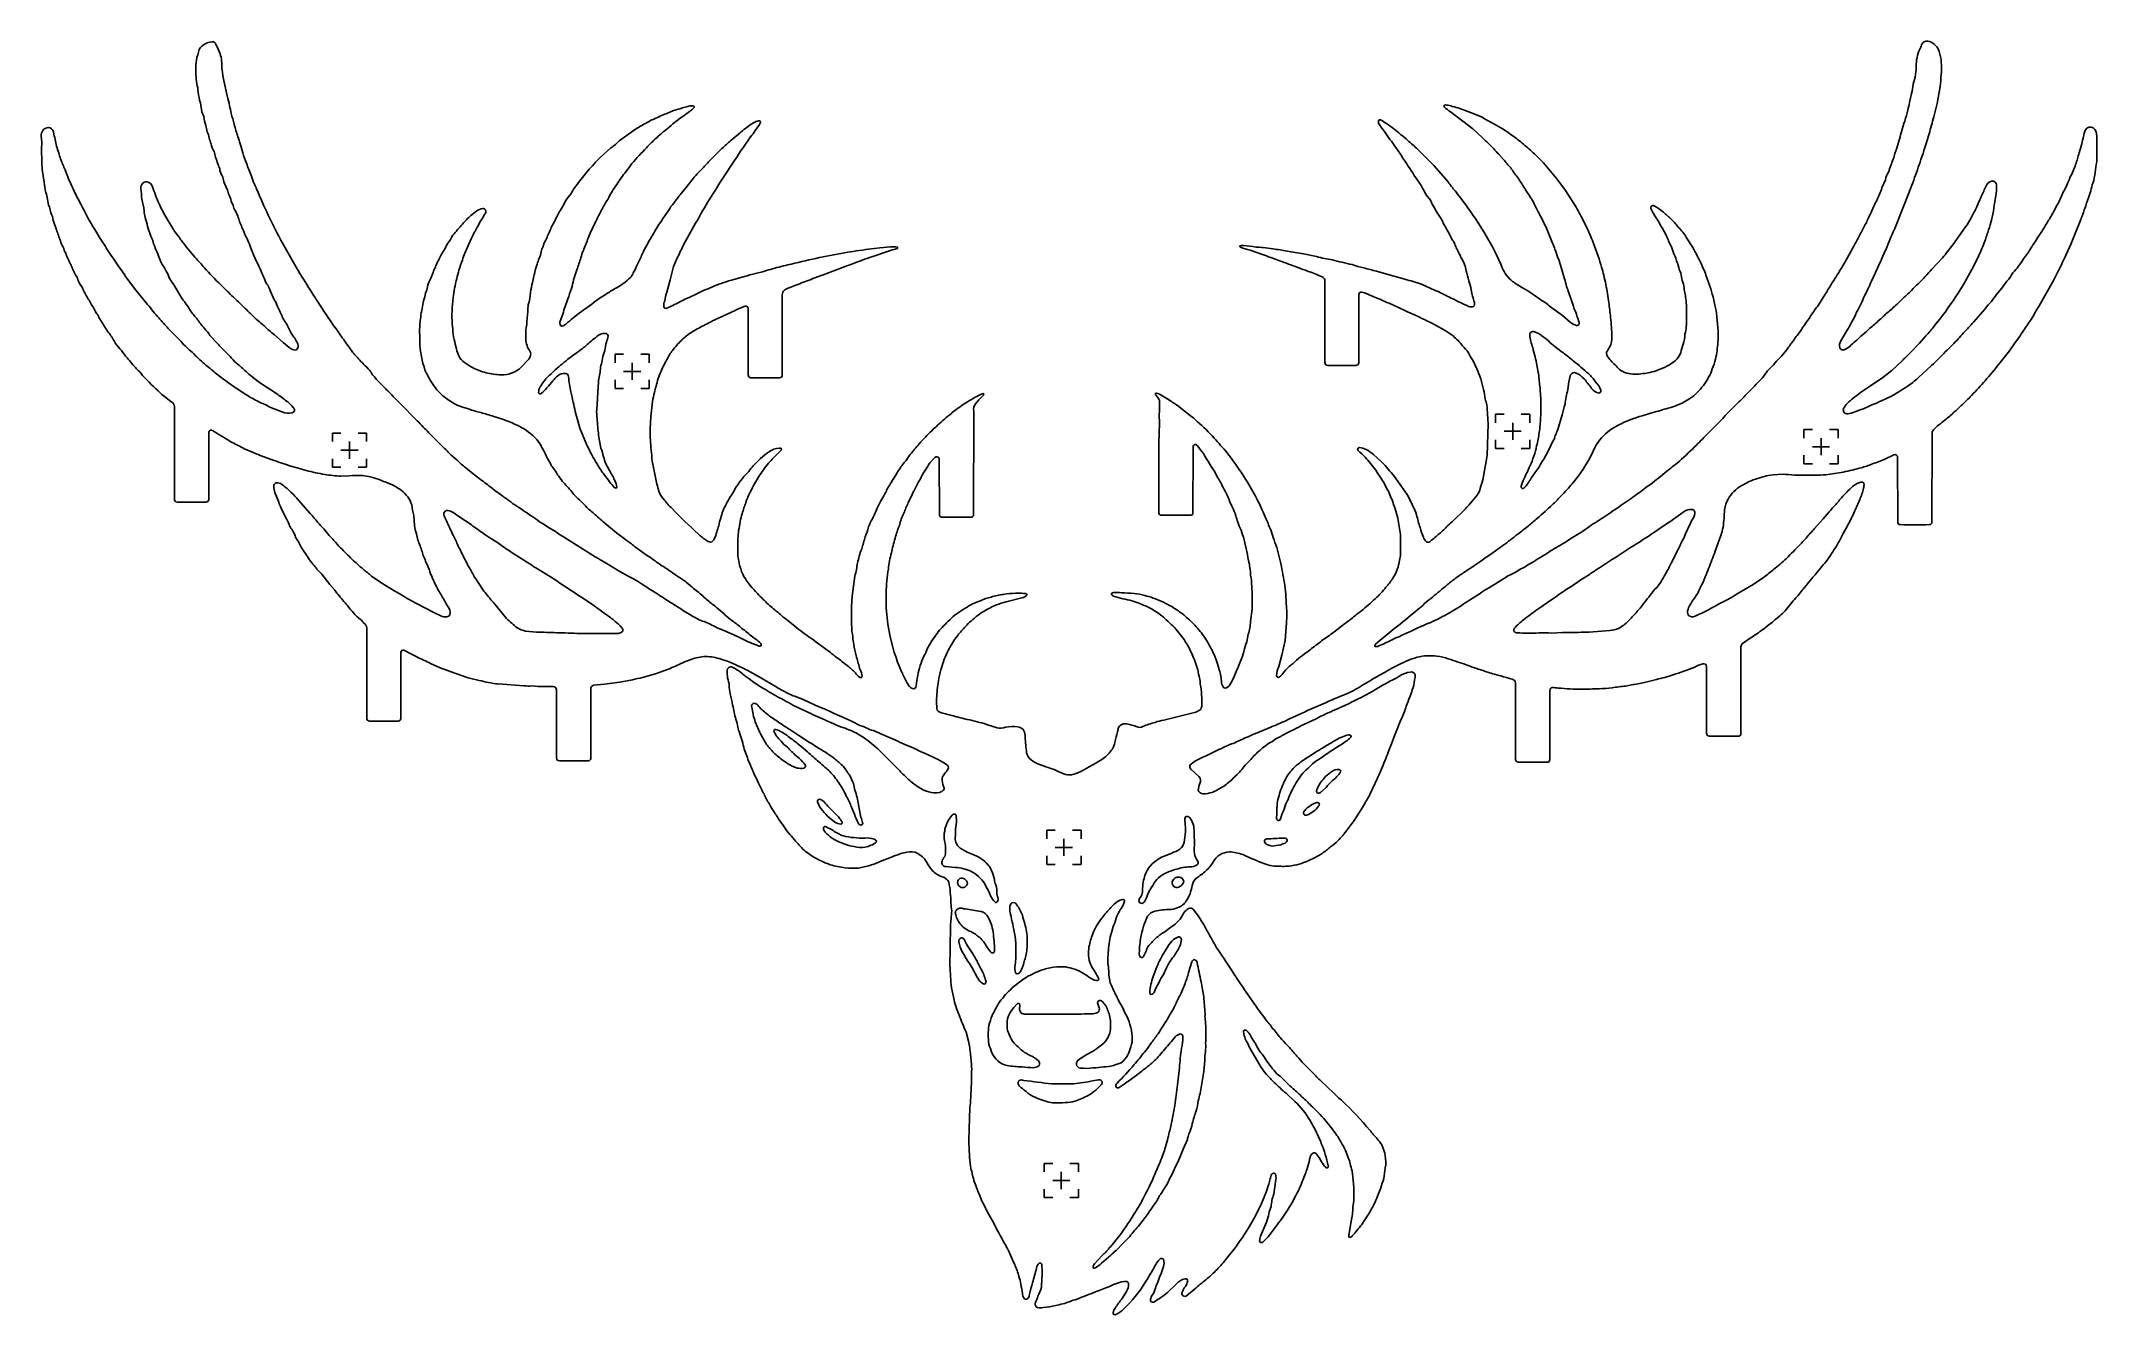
# Model space of a CAD drawing. Header units: millimetres. Extents: x 0 to 1200, y 0 to 744.
import ezdxf

# ---------------------------------------------------------------- set-up
doc = ezdxf.new("R2010")
doc.units = ezdxf.units.MM
doc.layers.add('REZ', color=7, linetype='CONTINUOUS')
doc.layers.add('ZNACENI', color=34, linetype='CONTINUOUS')

msp = doc.modelspace()

# ---------------------------------------------------------------- linework, layer by layer
at = {"layer": 'REZ', "color": 7}
for points in [[(500.1489, 623.3535, -0.272832), (499.105, 622.495, -0.007125), (494.6138, 621.2783), (484.9809, 617.9712, 0.007006), (473.7, 613.8131, -0.018747), (469.3178, 612.3186), (458.0963, 608.0172, 0.007572), (449.4571, 604.726, 0.011229), (440.6193, 601.3105, -0.027317), (436.5033, 599.7768, 0.121277), (433.3402, 597.9088, 0.178602), (432.6554, 594.9526), (432.6156, 548.7126, -0.433293), (431.0363, 547.2398, -0.006278), (414.3294, 547.2482, -0.471603), (412.8026, 549.0296), (412.7558, 587.5164, 0.549956), (410.926, 588.9909, 0.045817), (405.1952, 586.5923), (395.7344, 582.266, 0.012445), (390.7512, 579.8076, 0.007552), (382.9191, 575.775, 0.062842), (374.4957, 569.752, 0.053382), (369.2359, 564.0334, 0.046201), (365.6091, 558.534, 0.031342), (361.8669, 551.0818, 0.050962), (359.017, 542.2598, 0.046397), (357.9638, 538.695, -0.01037), (356.8116, 533.4209), (355.9642, 524.5195, 0.026125), (355.6601, 519.8943, 0.031151), (355.7551, 509.5254, 0.026924), (356.3233, 503.5092, 0.031818), (357.0009, 496.7881), (358.7423, 488.007, 0.021124), (360.9027, 480.1497, 0.097914), (363.6816, 476.0494, 0.035343), (368.3107, 470.8326, 0.014604), (383.4792, 456.1444, 0.045233), (388.7572, 452.0234, 0.225412), (391.5591, 451.4204, 0.166339), (392.8776, 453.156, 0.09427), (394.3759, 457.2865, 0.022849), (395.526, 460.811, -0.068946), (396.8041, 465.2829, -0.053409), (397.9696, 469.3013, -0.03614), (399.754, 473.0633, -0.029284), (401.2148, 475.9591, 0.011607), (405.7883, 483.5669, -0.012469), (409.417, 488.4503, -0.019654), (413.0572, 492.5861, -0.053205), (415.7118, 495.7908), (419.9802, 500.1584, -0.012637), (424.6801, 503.8985, -0.129953), (430.9481, 506.224, -0.329488), (432.1174, 505.7756, -0.22717), (431.4368, 504.3678, 0.022913), (425.3664, 498.2224, 0.030801), (419.5956, 490.6103), (415.8673, 484.4027, -0.021391), (413.3146, 479.2085, 0.020304), (411.3865, 474.5058, 0.024757), (409.2771, 467.8776, 0.031211), (408.1097, 463.3599, -0.022307), (407.1561, 458.0035, -0.020876), (406.7095, 453.4373, 0.009646), (406.7656, 443.4745, 0.041312), (407.9316, 437.2058, 0.066622), (410.2813, 431.1774, 0.054732), (418.105, 421.2797, 0.040558), (421.5379, 417.8627, 0.03047), (427.4669, 412.3745, -0.018863), (434.0444, 406.7873), (439.9082, 402.2405, 0.020507), (449.6438, 394.9556, -0.003871), (460.7549, 386.7652, -0.012088), (464.1416, 384.0748, -0.011668), (470.6056, 379.1544, -0.015969), (475.296, 374.9669, 0.098786), (477.7022, 372.3862, 0.365339), (479.1427, 372.4493, 0.217879), (479.1241, 374.0664, 0.03179), (477.7247, 377.7359, 0.009288), (475.7818, 384.9331, -0.045153), (474.3883, 391.6077, -0.058333), (473.8804, 395.6484, 0.03042), (473.2374, 399.133), (472.9792, 405.2776, -0.011842), (473.0787, 413.7384), (473.5277, 419.8039), (474.9506, 431.4676, 0.053215), (476.4811, 439.0857, 0.024163), (477.6167, 443.1165, -0.058972), (479.0051, 447.2926, 0.019827), (481.017, 454.4612, 0.030306), (483.0141, 460.1356, -0.035615), (485.2464, 464.9624, 0.008488), (486.8404, 468.3031, -0.043735), (488.4361, 471.8932, -0.023179), (490.7725, 476.4268, 0.0492), (493.0311, 480.4925, -0.037447), (496.2477, 486.1619, -0.025426), (499.2444, 491.0715, -0.041353), (501.0757, 493.7993, -0.057634), (504.9317, 498.9538), (506.7587, 501.618, -0.009195), (511.7887, 507.8006, -0.02121), (518.9738, 515.4038, -0.013223), (526.2965, 522.243, -0.032123), (530.396, 525.5912, -0.025692), (536.6239, 530.5616, -0.018927), (545.1914, 535.8369, -0.029897), (549.3218, 537.888, -0.318912), (550.2508, 537.7788, -0.219772), (549.5692, 536.5301, 0.018315), (545.4249, 532.1217, 0.175653), (544.3835, 527.8019), (544.3473, 467.3062, -0.437031), (542.7947, 465.8068, -0.006495), (525.8404, 465.8149, -0.44255), (524.348, 467.3734), (524.2675, 499.593, 0.676508), (521.763, 500.6804), (518.7427, 497.657, -0.011225), (515.8779, 492.9024, 0.042874), (513.0528, 487.8211, 0.047963), (509.8856, 481.8811, 0.014369), (506.2116, 474.4007, 0.022637), (503.634, 468.2166, 0.059798), (500.9939, 461.0581, 0.029423), (498.5064, 453.5863, -0.006898), (497.2825, 449.0921, 0.028073), (496.3663, 444.9704, 0.039499), (494.56, 435.7161, 0.025311), (493.2399, 421.7593, 0.008443), (493.3149, 412.7883), (494.3084, 403.4474), (495.5966, 395.979), (497.0872, 389.8447, 0.019813), (499.0852, 383.9207, 0.029992), (501.0452, 378.481, 0.017351), (502.741, 374.6823, 0.023168), (505.7142, 368.662, 0.178267), (508.6505, 365.7103, 0.482046), (510.8282, 367.2884, -0.023582), (511.6926, 373.4314, -0.053161), (515.3221, 384.6812, 0.036457), (517.2578, 388.8807), (520.0378, 393.7306, -0.041661), (523.0293, 397.8878, -0.083607), (525.9883, 401.43, -0.025629), (529.3693, 404.8977, -0.018998), (533.5533, 408.7906), (539.4319, 412.704, -0.06888), (548.3863, 417.0453, -0.056439), (554.513, 419.1577, -0.058634), (561.8418, 420.7831, -0.02678), (568.8248, 421.432, -0.030519), (573.4674, 421.3004, -0.178837), (575.3796, 420.9256, -0.401855), (575.0459, 419.8426, -0.096237), (571.6448, 418.4698), (564.7994, 416.8851, 0.027709), (559.027, 415.1244, 0.050173), (553.7509, 412.7696, 0.045884), (546.967, 408.6213, 0.029267), (542.8878, 405.1879, 0.059284), (539.5849, 401.956, 0.015363), (535.0377, 396.8378, 0.038593), (531.5775, 391.7694, 0.045249), (526.7295, 381.5245), (525.2099, 376.6525, 0.030667), (523.7916, 370.2383, 0.028248), (522.7458, 359.9188, 0.01691), (522.845, 353.9613, 0.278889), (524.9947, 351.8527, 0.017862), (530.8003, 350.1727), (540.566, 347.7899, -0.051978), (546.4537, 346.3077, -0.038524), (551.8435, 344.831), (557.9974, 342.7843, 0.102407), (562.9534, 343.166, -0.092524), (570.1757, 343.3634, -0.140747), (573.2513, 341.901, -0.13515), (574.4099, 338.4126, 0.019444), (575.1207, 329.4547, 0.157296), (576.8453, 325.168, 0.103558), (581.4654, 321.9205, 0.018496), (586.4765, 320.1333, -0.031929), (592.1115, 318.0411, 0.033831), (596.785, 316.0424, 0.128791), (601.395, 315.4569, 0.091736), (606.8403, 317.402), (615.2054, 321.9588, 0.022549), (619.2104, 324.3637, 0.091658), (624.6986, 329.5404, 0.045751), (626.2434, 332.4014, 0.062059), (627.1298, 336.0352, -0.002677), (628.643, 341.91, -0.192704), (629.8738, 344.281, -0.196946), (633.7227, 345.1336, -0.06825), (639.7366, 343.3531, 0.216212), (643.1113, 343.5797, -0.038009), (650.3467, 346.0341, -0.037721), (655.2988, 347.3602, 0.002174), (674.1048, 352.0659, 0.098843), (676.8793, 353.6019, 0.145508), (677.5386, 356.2749, 0.030908), (677.3577, 361.9403, 0.054885), (676.6236, 368.3879, 0.060104), (675.663, 374.2416, 0.075512), (672.6468, 383.7449, 0.031259), (669.1615, 391.3035, -0.033065), (667.1504, 394.4715, 0.038213), (664.2062, 398.2532, 0.052251), (656.7502, 405.9671, 0.063061), (649.9698, 411.1103, 0.071602), (643.8128, 414.3571, 0.023285), (636.8952, 416.9752, 0.007745), (631.406, 418.212, -0.040271), (626.041, 419.7463, -0.268376), (624.8045, 421.0035, -0.300598), (626.0293, 421.7683, -0.058426), (630.6507, 421.7064, -0.016844), (637.981, 421.2922, -0.041501), (644.2166, 420.0462, -0.044834), (649.1166, 418.5944, -0.044114), (660.0493, 413.5955, -0.006307), (666.1114, 409.5184, -0.02072), (672.6614, 403.5481, -0.042678), (678.7101, 396.3141, -0.029723), (681.4822, 391.961, 0.041623), (683.3635, 388.4892, -0.020512), (685.9899, 382.5753, -0.000976), (687.4821, 377.6921, -0.056574), (688.9774, 370.0594, 0.087554), (689.9142, 366.7218, 0.461225), (692.3751, 366.4738, 0.158437), (695.0073, 369.9336, 0.047116), (696.734, 373.7195, 0.024014), (700.0815, 381.8353, 0.078951), (702.1134, 387.4953, -0.053893), (703.8827, 393.014), (704.6528, 397.4462, 0.057391), (706.0274, 404.8788), (706.8516, 412.2894), (706.9043, 422.655, -0.034283), (706.6298, 428.2807, -0.015819), (706.0362, 432.0359, 0.047127), (704.8393, 440.5423, 0.009006), (703.3818, 447.4405), (702.1848, 452.6961, 0.020495), (700.4283, 458.2201, -0.021555), (698.5068, 462.9256, -0.030279), (697.3914, 466.7146, 0.016878), (695.4515, 471.4124, -0.019461), (693.7887, 475.2248, 0.027361), (692.3648, 478.636, 0.002495), (690.68, 481.9391, -0.016867), (688.7602, 485.6451, 0.037927), (686.9173, 488.8827), (684.7585, 492.9898, -0.019813), (681.3629, 498.0849, -0.018763), (678.4852, 503.0948, -0.018029), (674.9021, 507.662, 0.381488), (673.0539, 508.1585, 0.23825), (672.4403, 506.0729), (672.3858, 468.3436, -0.418142), (670.7035, 466.9729), (653.9876, 466.9847, -0.472469), (652.3935, 468.7009), (652.4054, 511.6882, 0.074829), (652.6395, 515.1902, 0.018232), (652.7356, 523.7483, -0.005905), (652.8439, 531.9355, 0.237405), (651.8606, 535.6735, -0.085449), (650.4862, 537.6726, -0.681414), (651.0497, 538.3042, -0.074916), (654.3297, 536.7808, -0.027903), (660.2937, 533.0682, -0.016342), (665.3509, 529.581), (671.7379, 524.4746, -0.028639), (675.0395, 521.5786, -0.029293), (684.7546, 512.0583, -0.01681), (688.5198, 507.731, -0.031058), (696.0958, 498.3666, -0.003878), (701.0768, 491.1775, 0.007849), (704.1739, 486.2088, -0.02697), (710.3175, 475.2501, -0.010157), (715.1601, 464.7529, 0.012616), (717.986, 457.9215, 0.026209), (719.7205, 452.6384, -0.039034), (723.1891, 440.3217, -0.041665), (724.588, 433.8994, -0.032081), (726.5278, 420.9495, 0.013306), (727.0291, 413.6552, -0.020833), (727.018, 404.2342), (726.1328, 393.8481), (724.3247, 385.3447), (722.4982, 378.5994, 0.077299), (721.1332, 373.4635, 0.65203), (722.8691, 372.5277, 0.102287), (724.7891, 374.5405, -0.023494), (728.6177, 378.7317, 0.042845), (732.8931, 382.2764, -0.054119), (737.5153, 385.9804, 0.013834), (744.0483, 391.0363, 0.046098), (747.6507, 393.7846, 0.018937), (754.5898, 398.7654), (760.8868, 403.4853, -0.002146), (765.4075, 407.0604, -0.01626), (770.7223, 411.1329, 0.019549), (778.6641, 418.2447, 0.053079), (785.0444, 424.9584, 0.042468), (788.7997, 429.9045, 0.072865), (791.6588, 435.2219, 0.057298), (792.9048, 440.7073, 0.044601), (793.5995, 444.4205, 0.008329), (793.5248, 455.6354), (792.4104, 462.6757, 0.04717), (789.501, 473.2235, 0.111706), (787.9115, 477.3163), (786.4404, 480.958, -0.01209), (784.4735, 484.6445, 0.048113), (782.1946, 488.4517, -0.022247), (779.2043, 493.202), (776.0249, 497.2837, 0.01589), (772.828, 500.8428, 0.020765), (768.8211, 504.8651, -0.745693), (769.5256, 506.5486, -0.101268), (773.4827, 505.402, -0.060289), (777.7599, 502.4465), (782.6446, 498.0513, -0.012126), (789.8451, 489.7982), (796.4226, 480.5197, -0.035008), (800.5617, 472.7318, -0.045184), (802.8721, 467.1872, 0.014811), (804.9579, 459.7991, 0.043059), (806.8727, 454.0906, 0.101974), (808.72, 451.4736, 0.378526), (811.0666, 451.8864, 0.01773), (816.1257, 456.1927, 0.037358), (821.1629, 460.9541, -0.016558), (824.8161, 464.1984), (830.187, 469.4518, 0.024383), (838.3119, 478.6781, 0.097383), (840.1118, 482.6838, 0.024001), (841.4893, 487.6146), (843.9111, 500.6149, 0.006289), (844.3573, 507.6819, -0.028928), (844.5515, 513.603, -0.025522), (844.7147, 519.5134, 0.008958), (843.8912, 531.4186, 0.0084), (843.0061, 534.803, 0.047526), (841.9684, 540.3746), (840.36, 546.7102, 0.020154), (838.0609, 552.5095), (836.0153, 557.1546, -0.069578), (833.2073, 561.8846, 0.041959), (829.734, 565.9761, 0.050584), (824.1719, 571.6611, 0.008937), (819.5933, 574.818), (813.9042, 577.9871, 0.013831), (808.9841, 580.5977, -0.040639), (803.1333, 583.3765, -0.00508), (797.6372, 585.8039), (791.1526, 588.8635, 0.008698), (784.3808, 591.8335, 0.029555), (777.1275, 594.8485, 0.048139), (770.9304, 597.2952, 0.506984), (769.2551, 595.8457), (769.1651, 555.8825, -0.41861), (767.4876, 554.5073), (751.0195, 554.513, -0.470515), (749.3726, 556.1777), (749.3, 604.4038, 0.303497), (747.7719, 606.1423, 0.031502), (739.6195, 609.3986, 0.016889), (733.5474, 611.6431, -0.00176), (722.9441, 615.6259, -0.025867), (717.7368, 617.5432, -0.003578), (712.9548, 619.28), (705.7065, 621.7034, -0.044505), (700.0366, 623.554, -0.550934), (699.7475, 624.2169, -0.144254), (701.8833, 624.4484, -0.016324), (709.0363, 623.6067, -0.033215), (713.392, 623.2555, 0.006319), (719.0962, 622.5378, -0.009002), (727.3152, 621.2507, 0.017111), (736.8802, 619.5908), (744.4705, 617.9932, 0.021115), (753.9176, 616.0485, 0.025791), (759.3854, 614.7601, 0.042176), (765.2874, 613.3124, 0.030235), (772.0357, 611.4932, 0.026402), (779.4968, 609.5838), (785.5232, 607.8326), (796.0405, 604.8496, -0.011535), (805.8139, 601.8818), (813.8294, 598.2922, -0.012432), (821.766, 594.5119, 0.006901), (833.2168, 588.9529, 0.217472), (836.0812, 588.8456, 0.317632), (836.6468, 591.2628, -0.028597), (834.8491, 598.5177, 0.055592), (833.3252, 603.888, 0.032985), (831.801, 609.7583, 0.044926), (830.972, 613.4159, 0.035421), (828.8361, 617.5324, 0.012224), (826.4337, 622.5388, -0.090229), (825.2977, 625.3191, 0.038616), (823.8027, 627.7006, 0.019219), (819.7692, 635.2317, -0.031983), (818.0758, 638.4665, 0.061569), (815.8188, 642.1792, -0.026247), (813.6635, 645.7759, -0.02131), (810.9567, 650.9063), (808.5304, 654.1523, -0.007886), (806.4292, 658.0332, 0.027876), (804.6719, 660.8042, -0.021791), (801.9252, 664.8045, 0.016333), (799.2948, 668.9663, -0.01864), (796.4576, 673.2925, -0.042084), (794.2776, 676.6405), (791.3911, 680.8946, 0.00114), (784.9869, 689.8161, 0.012277), (781.3947, 694.7145, -0.204064), (780.5853, 697.2354, -0.488683), (782.2896, 697.7599, -0.019377), (785.414, 695.6555, -0.032465), (793.56, 689.3624, -0.054828), (797.7204, 685.7884, -0.028056), (803.577, 680.6201, -0.001905), (812.9089, 671.1479), (821.2773, 661.6562, 0.021956), (825.4341, 656.3762, -0.008027), (831.6412, 648.1946, -0.008658), (837.8746, 639.2737), (842.1704, 632.5509), (847.2283, 623.6432), (849.2924, 619.497, -0.017171), (852.9015, 611.4896, 0.130405), (858.8141, 603.5545, 0.026241), (865.1624, 599.562, -0.025023), (875.3709, 592.815, -0.024827), (881.9228, 588.1068), (888.0964, 583.6951), (892.4949, 579.7726, 0.08498), (896.1761, 577.8377, 0.633044), (897.7886, 579.6178, 0.034873), (896.5163, 583.3254, 0.058623), (894.7788, 587.857, 0.040371), (891.7072, 596.8373, 0.07245), (890.4028, 600.5481, 0.021854), (889.313, 605.0979), (886.869, 613.0878, 0.046154), (885.4472, 617.2501, 0.014244), (883.707, 622.2806, 0.048413), (882.1667, 625.8937, 0.068317), (880.6716, 629.7756), (878.2722, 635.5334, -0.01925), (876.5665, 639.0779, 0.026759), (874.6184, 642.7721, -0.026594), (871.6263, 648.7846, 0.023435), (869.3581, 652.5962, 0.024124), (866.0092, 657.7106, 0.029308), (861.743, 664.4457, -0.016193), (857.8843, 669.8149, -0.025463), (853.6789, 674.7436), (850.7523, 677.9603, -0.062967), (848.031, 680.8757, 0.018523), (841.2709, 687.4887), (835.8017, 692.5979), (829.9182, 697.0277), (822.708, 702.5617, -0.023531), (819.186, 705.3163, -0.750566), (819.6983, 706.6023, -0.061468), (822.8654, 706.0185, -0.025752), (831.2829, 703.3994), (836.8478, 701.1379, -0.065486), (842.5314, 698.5594), (848.0753, 695.6434, -0.02703), (858.7266, 688.7581, -0.027629), (865.3438, 683.6036, -0.01367), (871.7424, 677.9436), (876.9151, 672.6986, -0.022203), (884.7405, 663.4369), (889.8028, 656.6468), (894.8023, 648.9652, -0.022084), (899.519, 640.4163, -0.011355), (902.2151, 635.0314, -0.013493), (905.9679, 626.3333), (908.8525, 618.2758, -0.030054), (910.8849, 611.8659, -0.026815), (912.1317, 607.131, -0.030976), (913.385, 601.6487, -0.019514), (915.1596, 591.1309, 0.001742), (916.1689, 582.5467, -0.019222), (916.9412, 571.1142, -0.133169), (915.7179, 565.3693, 0.048899), (913.8646, 562.1481, 0.238059), (914.5935, 559.4081, 0.064629), (919.4314, 554.1384, 0.041964), (922.1878, 551.4084, 0.148629), (931.5864, 549.3627, 0.044055), (940.3026, 550.6571, 0.049249), (945.125, 552.2962, 0.0611), (950.1343, 554.6917, 0.053311), (953.9841, 557.3592, 0.106578), (957.1267, 561.947, -0.033595), (958.6227, 566.8287, 0.041449), (959.5567, 572.6934, 0.076963), (960.4136, 581.5908, 0.00619), (960.3489, 592.3167, -0.018234), (959.0499, 599.7806, 0.070221), (957.9818, 604.0894, 0.020966), (957.1745, 608.2561, -0.060637), (955.6741, 612.886, -0.008475), (954.3707, 616.3471, 0.092249), (953.0827, 619.5645), (951.8879, 623.0706, 0.043132), (949.9888, 627.0351, 0.041622), (948.5634, 630.4457), (946.2684, 634.7464, -0.073492), (944.4008, 638.2239, -0.034867), (941.2995, 643.1909, -0.084564), (939.6901, 646.0145, -0.695739), (941.6222, 647.6341, -0.050292), (946.5225, 644.3883, -0.014651), (951.1823, 640.2429, -0.037427), (955.6209, 635.2867, -0.057262), (960.5495, 628.9413), (964.0877, 623.4051, -0.001482), (966.7463, 618.5049, -0.00854), (968.9992, 613.9366, -0.023764), (972.2097, 606.2643), (974.1063, 600.7983, -0.01249), (975.9815, 594.5733), (976.9897, 589.7396, -0.052543), (978.1153, 583.2041, -0.012769), (978.9009, 575.2774, -0.015744), (978.7976, 568.0708, -0.035248), (977.4145, 558.1411, -0.030181), (975.5346, 552.4181, -0.05256), (973.4037, 547.5494, -0.048489), (970.3494, 542.813, -0.090731), (962.4205, 535.0828, -0.078847), (949.7426, 529.4677, 0.023371), (945.2711, 528.1888, -0.021076), (940.3223, 526.8548), (934.593, 524.9902, 0.040077), (927.9924, 522.8144, 0.049554), (916.9604, 517.4516, 0.111867), (907.9253, 508.2998, 0.042531), (906.0696, 504.3172, -0.005782), (903.3343, 498.9486), (900.9947, 495.1676, -0.038132), (893.4588, 485.1499, 0.004224), (890.8601, 481.9752, -0.02043), (886.8972, 477.9805, -0.033098), (882.0493, 472.9764, 0.009853), (877.9052, 469.0996, 0.009115), (873.4938, 465.2609, 0.014136), (868.0254, 460.6138, -0.00375), (861.9867, 455.9073, -0.013763), (853.307, 449.3523), (846.7783, 444.5881, 0.014672), (840.3694, 440.1382, 0.03533), (835.9201, 436.9946, 0.021516), (830.1935, 433.3126, 0.011603), (824.7707, 429.5005, 0.02346), (819.7017, 425.4382, -0.002723), (811.0394, 418.255, 0.033381), (806.5299, 414.3262, -0.00348), (802.5817, 411.1815, -0.014537), (790.1703, 400.9753), (781.4784, 393.8903), (778.8771, 391.6017, 0.465467), (778.828, 390.3188, 0.193723), (780.8902, 390.621, 0.013679), (788.6344, 394.2617, -0.0405), (793.0829, 396.1998, -0.023301), (800.2021, 399.5385, -0.001274), (806.4868, 402.477, -0.022257), (811.2015, 404.3762, 0.018483), (822.1496, 409.9414), (828.9099, 414.1465, -0.034298), (833.8585, 417.2922), (839.977, 421.2357, -0.053775), (845.1068, 424.5474), (849.8639, 427.5517, -0.001792), (856.2299, 431.5013, 0.046564), (863.7812, 435.6079, 0.025508), (867.816, 437.9411, 0.027534), (872.2382, 440.5466, -0.017176), (876.6349, 443.2134, -0.013681), (885.7998, 448.8578, 0.011306), (890.3814, 451.6821, -0.020218), (893.9513, 453.9302), (898.7108, 456.9287, 0.015884), (903.7639, 460.4257, 0.010286), (912.8282, 466.3129, 0.022108), (917.5207, 469.4731, 0.034249), (922.3966, 472.7943, 0.02229), (931.3866, 479.2081, 0.044225), (935.7965, 482.4252, -0.032237), (939.4828, 484.996, -0.007541), (944.2006, 488.6988), (949.0772, 492.6218, 0.022532), (952.153, 495.187, 0.037977), (962.7818, 504.5934, 0.037631), (967.0572, 508.8658, 0.0248), (970.591, 512.4033), (976.983, 518.7906, 0.01253), (983.1334, 525.1601), (989.5061, 531.645, 0.015762), (995.5224, 537.729, 0.003725), (1004.6174, 547.0598, 0.036868), (1007.7848, 551.2247), (1011.1801, 554.864, -0.016779), (1014.9825, 558.8254, 0.004717), (1018.7448, 563.2527, -0.028021), (1022.422, 568.2312, -0.022085), (1026.7457, 574.1922, -0.010024), (1030.1457, 579.2855, 0.017112), (1032.6179, 582.7626, -0.015632), (1036.9499, 588.9702), (1040.6283, 594.6984, -0.020772), (1042.491, 597.6778, -0.022099), (1045.7593, 603.0757, 0.010965), (1051.0548, 611.6349), (1054.0647, 616.6397), (1057.432, 622.7468, 0.013108), (1060.4873, 628.483, 0.029858), (1063.5515, 634.4656, 0.041484), (1066.7203, 640.6549, -0.011331), (1068.5461, 644.3998), (1069.7829, 647.3883, 0.021669), (1073.144, 654.4983, 0.055957), (1074.5416, 658.1704), (1076.5416, 662.8433, -0.064527), (1078.3794, 667.3334, -0.007627), (1081.097, 674.9599, 0.05639), (1082.0862, 678.3011), (1083.3001, 681.2992, -0.043054), (1084.8779, 686.6471, -0.033542), (1086.2142, 691.595, -0.051417), (1087.9004, 697.1481, 0.025649), (1089.5904, 703.6999, 0.064826), (1090.6138, 708.0272), (1091.7879, 713.2923, 0.037907), (1092.8258, 718.6138, 0.039646), (1094.1706, 724.3083, 0.058503), (1094.5783, 730.391, -0.105794), (1097.1708, 740.3199, -0.123572), (1098.4262, 742.7866, -0.323225), (1102.3087, 743.5525, -0.264878), (1107.9372, 737.7329, -0.0756), (1109.1657, 731.4901, -0.048587), (1109.1124, 724.1374, -0.021008), (1108.5333, 717.3755), (1106.7153, 707.3758), (1104.857, 699.6435, 0.010181), (1103.5325, 694.6907, 0.02116), (1102.1457, 689.7638, 0.023685), (1100.5228, 684.6845, 0.029695), (1099.0708, 680.0347, -0.063908), (1097.8035, 676.3085, -0.006742), (1095.7351, 670.1636, -0.012568), (1091.4096, 658.2018), (1087.6207, 648.2683, -0.003748), (1081.1769, 632.4328, 0.025672), (1079.4453, 628.3989, 0.01023), (1076.9469, 622.432, -0.004428), (1071.8998, 611.2693), (1068.5079, 603.672, 0.011896), (1066.3823, 599.0511, -0.027192), (1064.3579, 595.1385, -0.026046), (1059.7975, 585.5246, -0.022195), (1056.9976, 579.9326, -0.001193), (1054.3549, 575.0258), (1050.5759, 568.8392, 0.205009), (1049.9656, 564.8013, 0.445653), (1052.9453, 563.833, 0.141489), (1056.5559, 566.4545, 0.012838), (1063.1028, 572.2258, 0.0311), (1067.5841, 576.2224, 0.024778), (1073.0822, 581.059, 0.02169), (1076.9018, 584.5144, 0.01446), (1082.4993, 589.5174, 0.035478), (1086.1611, 592.9751, -0.008083), (1091.8901, 598.2539, -0.04315), (1095.7591, 602.1887, 0.010703), (1103.7457, 610.6272), (1109.8578, 617.2592, 0.00868), (1115.8703, 624.8041), (1123.4249, 635.3373, 0.039908), (1126.6143, 640.7304), (1128.2764, 643.7929, 0.02029), (1129.906, 647.1189, -0.022786), (1131.648, 650.8985, -0.046733), (1132.9231, 653.8712, 0.071015), (1134.2221, 657.084, -0.001593), (1135.715, 660.2151, -0.255716), (1139.7372, 662.075, -0.290651), (1141.3954, 659.9098, -0.09095), (1141.0071, 653.2209, 0.027406), (1139.9679, 646.3996, -0.047309), (1138.4563, 639.2738, -0.028629), (1136.7706, 633.7204, -0.019826), (1134.6259, 627.1069, -0.015997), (1131.0742, 618.5756), (1128.1494, 612.5353), (1123.9291, 604.781, -0.029319), (1113.6594, 588.7798, -0.022936), (1104.9644, 577.3777, -0.037078), (1100.2353, 571.8346), (1096.4655, 567.3947), (1090.8213, 561.5261, 0.025124), (1086.3387, 557.0728), (1080.3424, 551.5697), (1075.1019, 547.3282), (1066.6737, 541.7163, 0.022906), (1057.6095, 535.2251, 0.015914), (1054.3625, 532.3933, 0.057247), (1052.1445, 529.3294, 0.567577), (1054.6434, 526.1953, 0.067161), (1058.6516, 527.3432, 0.028845), (1068.7369, 531.3691, 0.01597), (1077.575, 535.3877, 0.040797), (1084.3382, 538.9821, 0.017795), (1089.2675, 542.1744, 0.028746), (1095.7003, 547.1701), (1103.5768, 554.4393, 0.016269), (1111.5117, 562.3077, -0.007066), (1115.7449, 566.4341, 0.006058), (1122.2513, 573.5068, 0.015558), (1127.9834, 579.729), (1134.8027, 587.4974, -0.043899), (1138.449, 591.8798, -0.013473), (1141.2944, 595.6936, 0.016196), (1149.5379, 606.2825, -0.047085), (1152.717, 610.4671, 0.037589), (1157.7314, 617.583, 0.030352), (1160.1513, 620.6624, -0.019869), (1163.7737, 626.412, -0.034377), (1166.9872, 631.3168, 0.019595), (1170.4796, 637.0225, 0.022637), (1172.3066, 639.95, 0.023801), (1176.1009, 646.8318), (1177.7652, 649.8934, -0.010881), (1181.035, 656.7911, 0.065643), (1182.957, 660.7461, 0.034969), (1184.2622, 664.2065, 0.045636), (1186.2107, 668.1506, 0.088284), (1187.5262, 671.8567, 0.02819), (1188.7626, 675.0956, -0.048065), (1189.7596, 678.6836, 0.025685), (1191.2152, 683.8321, -0.006409), (1192.1791, 688.184, -0.030177), (1193.3145, 691.9578, -0.395926), (1197.8979, 693.2876, -0.177079), (1199.7638, 689.6558, -0.04387), (1200, 684.2523, -0.006634), (1199.9274, 673.2796, 0.014555), (1199.0262, 667.1513, -0.049483), (1197.7362, 660.9339, 0.025557), (1196.4158, 656.4796), (1195.0719, 652.2851, -0.020657), (1192.9284, 646.1712, -0.024132), (1190.5939, 639.6363), (1186.6664, 629.5102, 0.039046), (1185.0185, 625.6917), (1182.0658, 619.1628, -0.016925), (1179.8161, 614.3432, -0.016189), (1177.7684, 610.1901, 0.006339), (1174.6324, 603.9872), (1170.6688, 596.8768), (1166.217, 588.9684, 0.005684), (1161.626, 581.3676, -0.00298), (1157.2889, 574.9121, -0.020395), (1151.573, 566.7771), (1149.0778, 563.0594), (1142.8326, 555.1437, -0.002813), (1134.8807, 545.5494, -0.006941), (1126.8753, 536.9857, -0.020639), (1120.7231, 530.9795, -0.016537), (1116.8066, 527.3342, -0.021136), (1111.3048, 522.5067, 0.017306), (1107.8603, 519.6962, 0.081602), (1104.6481, 516.9126, 0.201444), (1103.813, 514.0087), (1103.7795, 463.0138, -0.43907), (1102.2583, 461.4835, -0.006488), (1085.3039, 461.4831, -0.472172), (1083.7636, 463.2515), (1083.719, 500.7392, 0.607111), (1081.4656, 502.1753), (1075.8952, 499.6205, -0.017446), (1068.1488, 496.5891, -0.034511), (1061.53, 494.4572), (1057.2535, 493.3112, 0.008919), (1051.9888, 492.1361), (1041.8741, 490.5959, -0.017961), (1035.4769, 490.3439, -0.00622), (1023.5046, 490.4182, 0.016602), (1016.7185, 490.9283), (1011.0974, 490.6147, 0.066513), (1000.6803, 487.9935, 0.056812), (995.9976, 486.0169), (992.6971, 484.3258, 0.141427), (984.7194, 476.4012, 0.100102), (982.7245, 470.2258, 0.033348), (982.3709, 465.1209, -0.064589), (980.5512, 455.122), (977.2654, 445.9804, -0.010776), (973.3319, 435.8567, -0.008809), (971.3588, 430.9226, -0.032122), (968.7161, 425.0155, -0.063412), (964.9053, 418.3419, 0.05951), (961.3495, 412.0629, 0.230276), (961.4973, 408.7024, 0.355324), (965.4375, 408.0142, 0.029979), (981.1042, 416.0727, 0.033265), (990.0589, 421.0171), (999.3095, 426.4546), (1005.4416, 430.7057, 0.022469), (1011.3212, 435.211, 0.015157), (1018.7653, 441.6988, -0.006643), (1022.8465, 445.8249, 0.018918), (1030.2738, 453.6694, -0.010574), (1035.2625, 459.209), (1040.191, 464.8443), (1043.7312, 469.0454, 0.034439), (1046.4201, 472.0824, 0.015326), (1050.9673, 477.2005, -0.013703), (1057.3908, 483.7516, -0.124295), (1062.3179, 486.3155, -0.381468), (1064.0711, 485.4626, -0.087649), (1063.7772, 482.7509, -0.067294), (1061.5581, 476.1682, -0.007481), (1058.5641, 469.1563, -0.027038), (1054.8709, 461.6838, -0.039769), (1051.9793, 456.3799, -0.019062), (1048.6185, 450.0201, -0.00928), (1043.02, 441.3364, -0.018611), (1039.343, 436.8589, -0.0046), (1029.2214, 424.6615, -0.015358), (1024.3385, 418.6822, 0.021387), (1021.2213, 415.0872, 0.030068), (1018.1443, 411.1185, -0.019243), (1014.9201, 408.2244, -0.032207), (1003.3141, 399.0923, -0.031137), (995.796, 393.9762), (992.9363, 391.9126, 0.204705), (992.2813, 389.4819), (992.2483, 339.4871, -0.439262), (990.7306, 337.9534, -0.006488), (973.7761, 337.952, -0.47232), (972.2322, 339.7169), (972.1755, 378.6992, 0.538054), (970.0084, 380.1481, 0.075149), (965.2726, 378.3286, -0.023444), (952.6369, 373.8191), (947.78, 372.2631, 0.046009), (943.0556, 370.9911), (936.7109, 369.405, -0.014512), (929.2748, 368.0388), (924.8589, 367.2293, 0.030029), (917.0585, 366.1389, -0.018974), (909.5161, 365.6331, 0.021902), (904.3456, 365.438, -0.007141), (892.6265, 365.5165, -0.00309), (885.5942, 366.0464, 0.024383), (882.0955, 366.4121, 0.420667), (880.7712, 364.7256), (880.7064, 324.249, -0.430208), (879.1059, 322.7974, -0.006731), (862.1536, 322.8196, -0.43926), (860.7098, 324.4235), (860.6358, 369.1499, 0.2984), (858.7444, 371.2195, 0.007685), (852.0335, 373.1288, 0.00616), (847.3004, 374.3799, -0.013091), (839.8377, 376.8891, -0.019587), (832.8378, 379.3085, 0.011177), (821.4071, 383.1048, 0.056155), (814.8096, 384.6845, 0.088291), (803.2409, 384.0874, 0.010297), (799.0784, 382.6661, 0.012465), (793.9987, 380.4407, 0.024728), (784.5858, 375.3949, 0.021129), (776.0926, 370.5438, 0.022651), (770.6958, 367.2729, -0.023236), (765.8512, 364.4798, -0.024697), (760.1476, 361.9495), (754.3957, 359.5359, 0.004682), (749.7373, 357.5007), (740.6302, 353.528, 0.009315), (736.4407, 351.5682), (728.6407, 348.062, -0.038925), (724.4476, 346.1111, -0.026039), (717.8587, 343.3031), (713.1977, 341.2744, -0.018569), (706.9823, 338.7722, -0.044464), (702.3233, 336.7385, -0.026625), (694.9535, 333.4012, 0.029961), (689.458, 330.9723, 0.034865), (683.1717, 328.0375, 0.011667), (673.8088, 323.4748, 0.054874), (670.8118, 321.28, 0.425048), (671.226, 318.7122), (675.879, 314.3453, -0.346196), (676.45, 310.257, 0.131563), (675.5108, 306.4813, 0.367754), (678.3873, 304.2909, 0.068095), (683.5261, 305.1108, 0.058921), (686.85, 306.7454, 0.058031), (693.1481, 310.8527, 0.010238), (696.7569, 314.2809, 0.049609), (702.0825, 320.0561, -0.033139), (705.5943, 323.7417, -0.033708), (710.5744, 328.9416, -0.038396), (717.4728, 334.2595, 0.056587), (720.8452, 336.3649, -0.003328), (725.5322, 338.9346, 0.005526), (730.0678, 341.2661, 0.022319), (735.416, 344.0507), (744.2394, 348.1048, -0.02283), (755.7597, 353.4961, 0.006792), (761.0277, 355.8706, 0.008496), (767.6571, 359.1843, 0.021577), (772.0063, 361.3622, 0.032273), (777.7297, 364.4484, -0.02809), (780.9294, 366.383, -0.0155), (788.6452, 370.6962, 0.022325), (793.1321, 373.1453, -0.104202), (799.1917, 375.4102, -0.405311), (802.0517, 373.6921, -0.075416), (801.7535, 370.7122, -0.068376), (800.3598, 365.0379, -0.037208), (798.9406, 360.8746, -0.019161), (796.9114, 355.4636, -0.012612), (793.8141, 347.4942), (790.3818, 339.1635), (788.2099, 333.5615), (786.2778, 328.6104, -0.02826), (784.3795, 323.6452, -0.027381), (779.844, 313.0208), (777.3853, 307.5376, 0.004995), (775.3672, 303.3722, 0.005095), (771.0456, 295.6599), (766.508, 288.7873), (762.4008, 283.2368, -0.031355), (756.9513, 276.7787, -0.033071), (752.6722, 273.3129, -0.035909), (747.7359, 269.5339, -0.047594), (743.7111, 267.1765, -0.035413), (736.9815, 264.1046, -0.053773), (731.5726, 262.674, -0.072977), (723.6123, 261.9696, -0.100961), (713.7764, 263.5794, -0.006584), (701.4201, 268.7633, 0.08453), (693.6115, 270.4128, 0.261356), (684.1572, 264.4459, -0.078285), (679.9587, 259.3281, -0.034012), (674.2506, 255.0239, 0.170571), (671.8954, 250.8071, -0.026007), (670.6662, 245.8148, -0.041896), (668.4918, 241.7144, -0.166295), (663.5812, 237.8499, -0.108843), (658.0218, 236.7825, 0.058316), (649.0918, 235.4007, 0.232285), (645.3084, 231.4716, 0.047175), (643.119, 225.3767, 0.02621), (641.4604, 217.5616, 0.035222), (641.0935, 212.2128, 0.194308), (641.5903, 209.0784, 0.499529), (643.5627, 209.2938, 0.059345), (644.9744, 212.432, -0.035634), (646.2068, 215.1723, -0.031379), (650.4933, 219.8105, -0.04475), (655.879, 223.7109, 0.018365), (659.4876, 226.4694, 0.099985), (665.4832, 231.9856, -0.030545), (667.0911, 234.7813, -0.082158), (669.8527, 237.2947, -0.390772), (672.656, 236.6693, -0.022049), (675.8174, 232.4931, -0.00496), (678.8777, 227.5091, 0.010835), (685.8001, 215.1227, 0.017835), (690.3604, 208.2594, 0.010259), (699.8066, 193.9176, 0.006185), (707.0917, 183.1817, 0.013552), (714.0601, 173.565, 0.011494), (718.5085, 167.9058, 0.014081), (723.3524, 161.9103, 0.016953), (727.1466, 157.7046, -0.024364), (730.055, 154.6446, 0.023732), (734.1496, 149.8392, 0.021628), (742.588, 141.1092, 0.024712), (747.0278, 136.6534), (754.6115, 129.4675, 0.019588), (759.4716, 124.9687, -0.025153), (775.5836, 107.8692, 0.020409), (780.0169, 102.7039, -0.037727), (782.5833, 99.2658, -0.09203), (784.597, 92.8481, -0.09272), (784.6425, 85.8723, -0.020455), (783.7295, 79.7488, -0.015875), (782.0135, 74.2081), (780.1129, 69.2439, -0.03086), (778.1, 64.8263, -0.037563), (774.5191, 58.3076), (770.8898, 52.8092, -0.019586), (765.3773, 46.0978, -0.251461), (763.7168, 45.2527, -0.357051), (763.316, 46.3517), (764.7461, 54.7357, 0.051194), (765.7784, 62.8102, 0.04349), (766.2658, 68.1097, 0.011709), (766.1674, 76.5709, 0.001635), (765.2566, 84.1957, -0.027487), (764.1482, 88.2377, 0.07807), (762.916, 91.7283, 0.036799), (761.3816, 96.094, 0.024789), (759.3026, 99.984, 0.061899), (755.953, 105.3482, 0.043978), (752.8761, 109.5751, 0.014579), (749.534, 113.6827, 0.026687), (745.5672, 118.0702, 0.038132), (741.3258, 122.1799, 0.039813), (736.138, 127.1586, 0.034599), (730.9133, 132.0617, -0.021073), (727.0317, 135.6366), (723.2331, 139.3355, -0.091259), (719.8468, 142.7168, -0.059037), (716.3582, 147.2484, -0.066873), (713.4435, 151.4416, -0.03619), (710.8523, 154.7648, -0.03137), (708.752, 158.646, -0.050437), (705.6926, 163.6302, 0.115282), (703.348, 166.1975, 0.655833), (701.8952, 165.2278, 0.034637), (702.9162, 161.1976, 0.019967), (707.376, 152.7923), (712.2244, 144.548, 0.04915), (715.3663, 140.3481, 0.020515), (719.8324, 135.6964, 0.011547), (726.7239, 129.3932), (731.8832, 124.6195, -0.068953), (740.8016, 113.4308, -0.020405), (743.1692, 109.1602, -0.0364), (745.7136, 103.9625, -0.014418), (747.3085, 100.122, -0.045603), (751.3513, 87.0652, -0.422817), (750.8069, 85.8388, -0.188904), (749.3583, 86.7097, -0.081393), (746.7635, 90.6302, 0.027659), (744.5532, 93.9259, 0.528875), (741.4882, 93.643, 0.101596), (740.3099, 90.1376, 0.006355), (738.8104, 84.7573, -0.011606), (737.5141, 81.2932, -0.01929), (733.7925, 72.3321, -0.017824), (727.9709, 61.7403, -0.023887), (721.5211, 52.6589), (716.2383, 45.5948, -0.063996), (713.1546, 42.5496, -0.334023), (711.6303, 42.4399, -0.269388), (711.5016, 44.4877, -0.067045), (713.5384, 50.1448), (715.2238, 54.1979, 0.019268), (716.7124, 59.0827, -0.059769), (717.9712, 63.3124, 0.027588), (718.4278, 66.8742, -0.010323), (719.5058, 70.4287), (720.806, 79.1424, 0.095793), (720.5639, 82.2367, 0.549864), (718.4528, 82.1938, 0.143136), (717.4863, 79.3756, -0.036068), (715.627, 73.3941, -0.039817), (713.923, 68.8486), (711.7646, 63.7412, -0.009159), (709.9084, 60.0089, -0.01735), (707.9348, 56.0752), (704.637, 50.4394), (701.8594, 46.0886, 0.00239), (696.9722, 39.1107), (692.1455, 33.108, -0.034122), (686.2539, 26.4104, -0.047139), (680.6516, 21.2524, -0.001734), (674.2544, 15.8337), (668.6993, 11.1358, -0.798096), (666.0874, 13.216, -0.112798), (667.8747, 16.4659, 0.102205), (669.3083, 19.8177, 0.519729), (667.8253, 21.0631, 0.167398), (662.653, 17.9199), (657.2479, 12.8579, -0.046401), (649.4698, 7.5075, -0.637752), (647.5371, 8.9573, -0.114645), (648.6395, 11.4766, 0.093696), (650.5102, 15.703, -0.047915), (651.8637, 19.1433, -0.0535), (653.5806, 23.6835, -0.030576), (655.2306, 28.2513, 0.127216), (655.3004, 32.0307, 0.607998), (652.87, 32.4102, 0.055162), (648.8159, 26.1226, -0.015203), (644.4537, 18.9272, -0.065833), (631.8263, 3.3451, -0.04797), (627.4051, 0.1693, -0.69966), (625.798, 1.3975, -0.070327), (626.9413, 3.8758, -0.043356), (631.0606, 9.5665), (633.6515, 13.7342, 0.126128), (634.8002, 18.2031, 0.481002), (633.2157, 19.4493, 0.124153), (628.4036, 18.454, 0.053024), (623.6636, 16.6158, 0.022265), (619.5756, 15.0148, 0.01126), (615.502, 13.3791, 0.004411), (604.7113, 9.2448, 0.014619), (600.344, 7.7143, -0.035668), (592.2532, 5.5139, -0.059375), (584.9887, 4.3371, -0.088965), (581.6726, 4.2824, -0.454862), (580.5029, 7.2444, 0.031759), (581.8592, 10.9317, 0.058868), (583.8726, 16.0992, 0.01369), (584.3139, 23.1682, 0.021127), (584.1057, 29.4257, 0.532296), (582.6299, 30.2863, 0.191504), (581.0198, 27.3566, -0.018244), (578.7451, 18.7965, 0.014711), (576.9035, 12.0574, -0.182291), (575.9799, 9.5009, -0.49086), (573.5683, 9.8703, -0.157198), (572.798, 12.5394, 0.035613), (571.8704, 17.9066, 0.068567), (570.7773, 22.455, 0.03543), (568.3083, 29.4343, -0.019977), (565.8636, 34.9233, 0.035981), (562.3924, 41.7376), (560.484, 45.4482, -0.012156), (558.1579, 49.486), (556.046, 53.6124), (553.1561, 58.667, -0.004123), (551.2769, 62.3897, 0.016234), (549.3435, 66.09), (547.6765, 70.1506, -0.044721), (545.9561, 74.4393, 0.031882), (544.48, 78.5791, -0.020569), (542.5615, 86.7866, -0.026031), (541.8614, 93.9985, -0.01574), (541.629, 99.4037, -0.010122), (541.7144, 108.1205, 0.007123), (541.8953, 114.047, 0.010025), (542.081, 120.2217, 0.037116), (542.6634, 128.9827, 0.024363), (543.1205, 136.8866, 0.004427), (543.2023, 143.6871, 0.018201), (542.5364, 151.9134, 0.043077), (541.2672, 159.8898), (539.9356, 165.0896, -0.00725), (535.8412, 175.1466, -0.020429), (534.3397, 179.0258, -0.018073), (532.9036, 183.9323, 0.022642), (531.379, 191.0527, -0.014683), (530.5233, 203.9516, -0.048469), (530.6074, 209.8301, -0.00743), (530.6935, 219.7969, 0.015429), (530.8128, 227.2494, -0.01325), (531.2018, 231.3393, 0.018573), (531.5733, 235.9188, -0.010976), (531.0146, 240.4366, 0.053132), (529.8187, 252.694, 0.1736), (526.8599, 255.5296, -0.097198), (521.1495, 258.6411, -0.082962), (517.8427, 262.9141, 0.006133), (515.6156, 266.241, 0.115242), (510.1535, 270.1397, 0.124904), (503.7438, 269.8906, 0.055887), (500.0174, 268.624, 0.044521), (495.2426, 266.8699, 0.021748), (489.0039, 264.4241, -0.005958), (483.1652, 262.2199), (476.9342, 260.9627, -0.051092), (469.3422, 261.0022, -0.032318), (460.6326, 262.9161, -0.035029), (454.0501, 265.7393, -0.037716), (448.8155, 268.7983, -0.066001), (442.54, 274.2859, 0.028942), (439.6868, 277.3829, 0.041272), (436.1253, 281.6393, -0.011556), (432.9476, 286.2095, -0.058364), (429.9884, 290.4849, -0.055615), (428.1481, 293.4736, -0.051724), (425.1778, 298.2448, -0.052445), (422.037, 304.1956, -0.033206), (418.7053, 310.5675), (417.1899, 313.9408, -0.045421), (415.5508, 317.763, -0.052294), (413.9711, 321.3597, -0.062298), (412.312, 325.4237), (410.42, 330.3914, 0.003592), (409.219, 335.1453, -0.048361), (407.7262, 340.0283, -0.060299), (406.6694, 343.0914, 0.072142), (405.4879, 347.8534, -0.005304), (403.668, 356.1018, 0.033151), (402.2183, 362.7531, -0.066181), (401.7353, 367.5543, 0.039918), (400.7194, 371.8847, -0.020494), (400.4556, 376.229, -0.418374), (402.8048, 378.47, -0.08002), (405.2588, 377.2145, -0.061291), (411.0506, 373.0861, 0.030357), (422.7727, 365.1635, 0.029424), (432.2967, 359.7822, 0.016606), (436.3695, 357.5409, 0.043379), (441.3165, 354.9951, 0.026245), (448.025, 351.8722, 0.03179), (453.4476, 349.2673, 0.018198), (458.7339, 346.9369, 0.036713), (469.4248, 342.5618, -0.005134), (473.7174, 340.851, -0.035856), (481.3368, 336.3052, -0.017635), (486.0333, 332.5509, -0.02721), (490.5813, 328.452, -0.020996), (498.2618, 320.5737, -0.024496), (503.0505, 315.7925, 0.024164), (508.4397, 310.9923, 0.050828), (513.4679, 307.4353, 0.069749), (518.118, 305.3801, 0.124758), (524.5238, 305.1575, 0.161792), (526.9673, 306.6718, 0.2241), (526.7138, 308.5412, -0.110522), (526.0084, 313.4046, -0.163173), (527.4319, 315.9713, 0.016555), (529.4397, 318.8645, 0.430476), (528.6313, 321.309, 0.061067), (523.1907, 324.457, 0.007675), (516.4886, 327.5951, -0.019612), (509.3933, 330.9917, -0.020485), (498.3997, 335.8432), (491.5899, 338.7215), (485.8562, 341.1791, -0.066363), (481.568, 342.9007, -0.016307), (476.8341, 344.7535, 0.011308), (470.6092, 347.8363), (462.9863, 351.1663, 0.012105), (456.4904, 354.1986), (451.7593, 356.0582, 0.03494), (439.897, 361.2275, -0.007674), (436.507, 362.7028, -0.052546), (427.8008, 367.6434), (420.5369, 371.8401), (412.1795, 376.4154, 0.012437), (408.0238, 378.4568), (403.4134, 380.6078, 0.062344), (397.9923, 382.6126, 0.05671), (389.0211, 384.4983, 0.088484), (380.3665, 383.0919, 0.008514), (375.6077, 381.2989, -0.015857), (367.1496, 377.5705), (358.7191, 374.3792), (351.1282, 372.1793, 0.023217), (345.1777, 370.8488), (337.7539, 369.4528), (328.947, 368.3776), (322.488, 367.6767, 0.392603), (320.9423, 365.4727), (320.8799, 324.9951, -0.424592), (319.2422, 323.5803), (302.5265, 323.5822, -0.470756), (300.8853, 325.2524), (300.8114, 365.2258, 0.373291), (298.996, 366.8918, 0.021858), (293.5439, 367.01, -0.040407), (286.4577, 367.3023, -0.045604), (281.867, 367.404), (266.7922, 368.4398, -0.036985), (255.6651, 370.5544, -0.002939), (249.3084, 372.1115), (242.0419, 374.4909), (232.9678, 377.9396), (227.2586, 380.4565, 0.013087), (219.3091, 384.2055, 0.024569), (214.7668, 386.5209, 0.024395), (211.7305, 388.1562, 0.523592), (210.0288, 386.7988), (209.9521, 348.3277, -0.438705), (208.4245, 346.8037, -0.006237), (191.7174, 346.7993, -0.472854), (190.1363, 348.5283), (190.0844, 401.2679, 0.196209), (188.4364, 404.0255, 0.057597), (186.3647, 406.127, -0.078489), (182.4319, 409.9903, -0.033488), (178.873, 414.1872, -0.006282), (173.2146, 420.824, -0.059525), (171.4309, 423.2425), (168.5699, 426.5585), (163.8909, 432.4704, -0.034404), (159.4198, 437.5417, -0.049531), (154.2756, 444.6632, -0.026944), (151.7797, 448.3805, 0.06358), (149.2166, 452.8202, -0.036887), (148.0249, 455.5774, 0.040366), (146.2568, 458.8225, -0.070364), (144.7418, 461.6042, 0.029026), (143.1786, 464.9577), (141.5295, 468.2756), (140.1276, 471.1958, -0.092902), (138.7148, 474.6116), (136.4572, 480.1781, -0.08459), (135.7985, 484.0455, -0.442779), (138.1385, 485.9603, -0.141533), (141.071, 484.6337, -0.034517), (146.0045, 480.2455, -0.025558), (149.9647, 475.9528), (156.9889, 467.9354, -0.032688), (161.4007, 462.9353, 0.018536), (164.9797, 459.012, -0.035165), (168.1934, 455.0927, -0.030498), (170.8481, 452.3051, 0.033614), (174.8264, 447.9532, 0.007839), (181.419, 441.3668, 0.012502), (187.984, 435.4836, -0.012189), (192.8259, 431.4769), (198.8704, 427.3547, 0.016032), (219.154, 415.3495), (229.2259, 410.0837), (234.0471, 407.8379, 0.188083), (237.735, 407.9625, 0.337146), (238.7078, 410.5337, 0.145836), (237.0791, 414.356, 0.004848), (234.0865, 419.368, 0.036688), (232.2742, 422.3683, 0.024298), (230.4959, 425.8827), (228.2534, 430.7053, -0.03373), (226.6296, 435.034, 0.015187), (224.7864, 439.2717, 0.031039), (223.3372, 442.6725, -0.072957), (222.4119, 445.79, 0.026751), (219.8357, 452.4749), (219.1093, 456.175, -0.079251), (218.0296, 460.9791), (217.5334, 466.7751, -0.036555), (216.3072, 473.0188, 0.078709), (214.0028, 477.7877, 0.056867), (210.3508, 481.3784, 0.077324), (201.572, 486.138, -0.044493), (198.371, 487.4657, 0.042352), (192.1382, 489.3221, 0.024311), (187.7222, 490.1315, 0.01712), (179.7764, 490.0275), (174.9033, 489.799, -0.019252), (165.5585, 490.7738, -0.02328), (154.7724, 493.1078), (149.3866, 494.5943), (144.9178, 495.8798, 0.013392), (134.8136, 499.2564), (127.8624, 501.7932, 0.01736), (122.9943, 503.9258), (118.5172, 505.795, 0.019373), (111.5234, 509.4364, -0.001971), (107.1225, 512.0932), (102.701, 514.7002, 0.07139), (99.5352, 516.611, 0.523963), (97.8987, 515.1686), (97.8311, 476.1927, -0.439052), (96.3096, 474.6627, -0.006488), (79.3551, 474.6624, -0.472158), (77.8152, 476.4311), (77.7667, 530.4228, 0.265645), (75.9101, 533.2134), (72.8962, 535.7341, -0.095349), (69.6828, 538.3174, -0.025833), (59.2384, 548.6615, 0.02965), (55.7617, 552.5035, -0.01843), (50.2406, 558.9527, -0.050609), (46.9094, 563.1184, -0.024719), (43.3534, 567.2815, 0.060036), (39.6749, 573.246, -0.075848), (37.6609, 576.3113, -0.021393), (33.7728, 582.4527, 0.07294), (32.1084, 585.2642), (30.1166, 588.9209, -0.08968), (28.4114, 591.8696, -0.030185), (25.1161, 597.5064, -0.02744), (23.8764, 600.2139, -0.087351), (21.4952, 604.5283, 0.074488), (19.8564, 607.8505, 0.052743), (18.2867, 610.851, 0.049302), (17.1805, 613.6286, -0.045706), (15.8291, 616.5697, -0.098199), (14.3761, 619.9689, -0.046274), (12.8838, 623.6018, -0.09164), (11.3314, 627.2099, -0.002486), (8.8956, 633.7028), (7.1104, 639.2149, 0.075923), (5.6555, 643.6135), (4.8982, 647.0508, -0.126486), (3.7669, 651.5834, 0.052203), (2.7201, 655.4009, -0.020675), (1.8626, 661.5473), (0.6854, 668.8116, -0.016244), (0.4062, 674.4474, -0.010019), (0.2577, 681.3753, -0.018936), (0.4666, 684.9071), (0, 688.4115, -0.113114), (0.9145, 691.6742, -0.209579), (4.2737, 693.4383, -0.302127), (7.1701, 690.7826, -0.017711), (8.1566, 686.4401, 0.068128), (10.3569, 678.5993, 0.042566), (11.3935, 675.0276, 0.01348), (13.9859, 668.5996, 0.013696), (17.301, 660.4704, -0.024716), (19.9236, 654.805), (23.1447, 648.6374, 0.016574), (31.3286, 633.7727), (34.4853, 628.5786, -0.034708), (37.5006, 623.8261, 0.011715), (43.5202, 614.8166, -0.014757), (46.4724, 610.5381, -0.018346), (49.3347, 606.4724), (55.3341, 598.4548), (61.3816, 591.034, 0.00757), (67.9309, 583.0326, -0.036924), (70.6671, 579.9149, -0.005295), (76.3023, 573.7997), (81.6621, 568.4456, 0.033884), (88.1862, 562.1104, 0.020916), (95.4206, 555.3205, -0.020251), (101.5319, 550.1522), (106.7009, 546.3314, 0.02168), (114.3865, 540.7378), (119.5339, 537.4684, 0.020861), (127.0357, 533.2424, -0.016609), (133.5079, 530.153), (141.0346, 527.1942, 0.118835), (146.192, 526.7104, 0.270303), (147.8499, 527.9237, 0.219311), (147.0677, 529.9572, 0.022392), (144.0193, 533.12, -0.001398), (138.093, 537.5183, 0.007927), (132.2223, 541.4564), (126.7331, 545.108), (122.119, 548.7859, -0.023493), (118.8874, 551.5685, 0.02165), (113.871, 555.9178, -0.035253), (110.2985, 559.6604, -0.003145), (105.6333, 564.2688, 0.016668), (102.7538, 567.4941), (98.5702, 572.0126, 0.025103), (95.4204, 576.0919, -0.018851), (92.8256, 579.1553, 0.016749), (88.7404, 584.3456, -0.059363), (86.8583, 586.9558, 0.030455), (82.4213, 593.2704), (78.5509, 599.6534, 0.023721), (76.577, 602.8368), (74.7538, 605.5825, 0.041553), (73.88, 607.9712, 0.005504), (71.2651, 612.6395, -0.107613), (69.5557, 615.9325, -0.078373), (68.0197, 620.0474), (66.6655, 622.9874, -0.03512), (65.3217, 626.4318, 0.121714), (64.0248, 629.8956), (62.102, 635.6007, 0.064962), (60.7045, 640.7733, -0.06441), (60.2287, 644.8273, 0.006274), (58.7989, 651.4869, 0.020029), (58.1712, 657.7154, -0.213448), (59.307, 660.8884, -0.314258), (62.9192, 661.3776, -0.178933), (65.4738, 657.5674, 0.027258), (69.2315, 648.1211, 0.040354), (73.3878, 640.3403, 0.034238), (80.9545, 628.7209, 0.026455), (84.7496, 623.7912), (89.9728, 617.4526, -0.015929), (95.2894, 611.4668, 0.017002), (104.922, 601.5045), (108.6348, 597.9148, 0.004366), (112.2109, 594.3019, -0.007924), (120.0491, 586.8347, 0.02281), (122.983, 584.0206, 0.021384), (130.1796, 577.5428, 0.021397), (136.2628, 572.3067), (141.3248, 567.8607, 0.014975), (145.9895, 564.0709, 0.248368), (149.0191, 563.6509, 0.288868), (149.9606, 566.0802, 0.120067), (148.8513, 568.8675, 0.107914), (147.06, 571.5221, -0.019118), (144.6163, 576.0005, 0.038596), (142.8865, 579.2849, -0.021404), (140.8928, 582.4601, 0.073281), (139.4802, 585.6259, 0.047608), (137.939, 588.8868, 0.072575), (136.0659, 592.8487), (133.7303, 598.1328, 0.006813), (132.4522, 601.1043, -0.082477), (130.3529, 604.9859, 0.027554), (128.3994, 609.428, 0.045994), (125.9773, 614.6763), (124.036, 619.1235, -0.018716), (122.1864, 623.6087, 0.060243), (120.5864, 627.4471, 0.046116), (118.8441, 630.9765, 0.040544), (117.2008, 635.047, 0.038365), (115.7906, 638.4638, 0.077668), (114.7468, 641.5324), (113.4194, 644.7335, -0.141342), (112.0534, 647.9186), (110.9998, 650.4829, 0.039649), (109.4505, 654.5924, 0.061627), (108.4419, 657.6755), (106.7463, 661.7243, 0.058692), (105.6572, 665.2742, -0.117508), (104.2463, 669.4409, 0.024607), (103.06, 672.2004, 0.04758), (101.7084, 676.1417, 0.039257), (100.9199, 679.3159, -0.08697), (99.2711, 683.8843, -0.041384), (98.0433, 687.3767, 0.090413), (96.9207, 690.9127, -0.010797), (96.1222, 694.5829, -0.036986), (94.9092, 699.832), (93.8098, 702.6274), (92.9501, 707.7727, -0.038678), (91.6636, 713.9915, 0.057518), (90.8737, 718.9156, -0.041099), (90.3887, 729.9671, -0.094368), (91.4581, 735.7757, -0.016886), (92.2108, 738.9648, -0.241539), (99.8116, 743.474, -0.336402), (102.0824, 741.8916, -0.008864), (104.4447, 736.3692, -0.096895), (105.5364, 728.3193, 0.046313), (106.3606, 722.6592), (108.5571, 711.8161, -0.054879), (109.9122, 706.1258, -0.038447), (110.9652, 701.5608, -0.013493), (112.6792, 695.269, 0.014304), (114.8896, 687.9325, -0.022805), (116.1125, 683.9379, -0.032521), (117.7017, 678.5947, 0.012604), (119.9381, 672.5193, 0.044621), (121.2332, 668.8047, -0.006347), (122.7569, 664.9347, 0.025777), (126.4514, 655.9624, 0.04383), (128.2184, 651.9431, 0.022333), (135.4633, 636.4394), (138.0365, 631.2537, -0.004366), (140.6707, 626.3433), (148.0664, 613.1527, 0.006517), (156.1697, 600.005, 0.01817), (161.21, 592.0903), (165.375, 585.5635, -0.005919), (173.3142, 574.0983, 0.002528), (178.3136, 567.1669, -0.017047), (181.1907, 563.1073, 0.012666), (186.7068, 556.7545, 0.005808), (190.044, 553.3662, -0.101013), (192.989, 549.5853, 0.030495), (197.3699, 544.763, 0.020405), (203.1684, 538.8569, 0.019719), (209.4546, 532.449), (219.5462, 522.1403, -0.010328), (223.0506, 518.4686, -0.024959), (226.149, 515.3784), (231.4524, 510.1222), (235.4439, 505.9698, -0.04641), (238.3871, 503.1082, 0.025096), (242.7741, 499.2252, 0.045718), (247.9129, 494.7276, 0.022897), (252.2065, 491.2082, 0.016806), (259.0383, 485.9682, -0.012391), (262.4538, 483.3472, 0.043676), (267.4413, 479.692, 0.025933), (273.0253, 475.6653, 0.05226), (277.6555, 472.3549, 0.001925), (287.6209, 465.6246, -0.003763), (291.8851, 462.6376, 0.011608), (298.8235, 458.2588, -0.007578), (304.9425, 454.3166), (316.0316, 447.2807), (323.408, 442.7519, -0.028349), (328.806, 439.4836), (337.8612, 434.1783), (342.7289, 431.441, -0.026822), (348.8089, 428.0084, -0.001034), (361.6485, 419.7651, 0.007703), (370.3426, 414.1916, -0.048173), (375.0537, 411.0762), (378.7228, 409.0676, 0.06596), (386.1193, 405.191, -0.02323), (393.3054, 402.0139, 0.042328), (399.0149, 399.4978, 0.0265), (404.2855, 397.1294, -0.023231), (409.2918, 394.7268, 0.023029), (418.6466, 390.7531, 0.246528), (420.405, 390.8351, 0.327235), (420.0481, 391.9809, 0.099011), (416.8427, 394.7564, -0.026495), (410.5391, 399.8035, -0.044859), (407.6123, 402.17, 0.014389), (402.4088, 406.1817, -0.053812), (398.4954, 409.641), (395.3802, 412.2011, 0.035773), (391.8126, 415.0486, -0.017134), (386.2642, 419.8279, 0.016769), (379.9475, 424.8873), (376.6297, 427.8716, 0.049909), (373.7345, 429.79, 0.007802), (369.4665, 432.7676, -0.040738), (365.6877, 435.4422, -0.012286), (359.1828, 439.6587, 0.019642), (352.5895, 444.2669), (346.9894, 448.2545, 0.059974), (342.0333, 451.9856, 0.014891), (335.8691, 456.6465), (327.9174, 463.4012, 0.046079), (324.8193, 465.9505, 0.019335), (319.4349, 470.6127, 0.0257), (312.3405, 477.6864, -0.064281), (309.8858, 480.6703, 0.014745), (304.1991, 486.8668, 0.007087), (301.4958, 490.6442, 0.025272), (297.8193, 496.1013, -0.005982), (295.6104, 500.1876, 0.005536), (292.7695, 505.9777, -0.045779), (291.3158, 508.5461, 0.106766), (281.8988, 517.3468, 0.035329), (276.9678, 519.9311, 0.032667), (268.8295, 523.2244), (264.1971, 524.7186, -0.003362), (256.6178, 526.9464, -0.034668), (249.484, 529.0424, -0.034502), (243.9714, 530.8265, -0.044919), (239.659, 533.0933, -0.050939), (233.9213, 537.3522, -0.080386), (227.1523, 545.8592, -0.040125), (225.3106, 549.3475, -0.128035), (223.8659, 552.7501, -0.030262), (222.6318, 556.4899), (221.4811, 562.765, -0.03958), (221.0002, 569.5675, 0.023711), (220.8698, 574.7227, -0.013999), (221.579, 582.6682, -0.059694), (222.4896, 587.7924, -0.032078), (223.261, 592.2241, 0.026656), (224.4494, 596.733, 0.077966), (225.5591, 600.2744, -0.109294), (227.0854, 604.3934), (228.7689, 608.6973, -0.110161), (230.0061, 611.4356, -0.014033), (231.0022, 614.0238, 0.036467), (232.6895, 617.5759, -0.003758), (236.0528, 623.1845, -0.039817), (237.2718, 625.6093, 0.033569), (240.3575, 630.4734, -0.011616), (245.953, 637.0028, -0.033712), (250.8881, 641.9884), (254.0733, 644.5588, -0.086797), (257.8739, 646.1156, -0.591239), (259.3161, 643.4747, -0.02742), (257.2045, 639.8527, 0.038426), (254.4264, 634.7518, 0.017172), (250.9962, 628.4208), (247.292, 619.9526, 0.021488), (245.9255, 616.0175, 0.019397), (243.9286, 610.093, 0.027178), (242.6002, 605.1418, 0.032609), (240.4851, 594.0149, 0.006388), (239.885, 586.0114, 0.038273), (240.2677, 575.9183, 0.051244), (241.1139, 569.5172, 0.009812), (242.4286, 564.0603, 0.020705), (243.7506, 560.1067, 0.10727), (247.2364, 556.1629, 0.07732), (251.7845, 553.2576, 0.067668), (259.7701, 550.1997, 0.052196), (268.509, 548.965, 0.089421), (275.0585, 550.0557, 0.103088), (280.0913, 553.2968), (284.7284, 558.0856, 0.144714), (285.8646, 561.2281, 0.094856), (284.3527, 564.2876, -0.128463), (282.9622, 571.7137, -0.06711), (283.4356, 578.2693, 0.003116), (284.0617, 586.0119, -0.039453), (284.3852, 589.8789, 0.080278), (285.6023, 597.1267, -0.007668), (288.1563, 608.822, -0.006094), (289.4969, 613.518, -0.019114), (290.6769, 617.0303, 0.087193), (291.8373, 620.8007, -0.028089), (293.0067, 623.8172, -0.098313), (294.6182, 627.6508, -0.010653), (297.5333, 634.1952, -0.055637), (298.9131, 637.1246, 0.030441), (301.0409, 641.2445, -0.033074), (302.6844, 644.3146, -0.003562), (304.8173, 647.9323), (306.281, 650.7901, -0.025961), (309.3837, 654.9279, -0.003189), (311.3626, 658.1092, -0.023612), (314.5176, 662.2174), (319.0855, 668.0042, -0.021141), (326.5714, 676.0821), (332.5727, 681.5406, 0.061445), (337.5756, 685.7619, -0.023575), (341.4577, 688.4639), (346.274, 691.9287, -0.029338), (352.717, 695.6925, -0.042902), (358.9047, 698.8653, -0.051078), (365.7177, 701.7357, -0.058219), (372.8918, 704.338, -0.022192), (378.9647, 705.9764, -0.145334), (380.954, 705.9209, -0.456569), (380.9993, 704.8342, -0.056807), (378.4741, 702.7634, -0.013418), (372.3428, 698.2472, 0.017532), (363.1816, 690.7828, 0.034371), (359.3396, 687.3805, 0.041573), (353.3729, 681.5339, 0.016343), (344.9078, 672.2871, -0.005528), (341.4296, 667.7263, 0.023577), (336.0468, 660.2035, 0.047116), (333.4189, 656.0407, 0.054904), (330.7277, 651.404, 0.02874), (327.0144, 644.9401, 0.020101), (322.803, 636.432, 0.040684), (319.402, 628.8385, 0.008175), (316.5568, 621.5149, 0.062009), (315.1182, 617.3596, 0.015318), (312.7722, 610.3293), (310.8546, 604.3719, -0.037919), (309.5203, 599.4232, -0.008821), (307.4853, 593.2644, 0.016747), (304.5139, 584.4927), (302.9783, 580.3787, 0.24221), (303.178, 577.8167, 0.373044), (305.1427, 577.8191, 0.035846), (309.3935, 581.2209), (314.0615, 584.9837), (321.5439, 590.3234, -0.014123), (326.257, 593.9001, 0.008301), (330.2258, 596.3926, -0.013555), (336.2253, 600.0197, 0.079785), (343.8136, 605.6302, 0.113681), (345.6857, 608.4962, 0.049344), (347.5693, 612.4671, -0.018717), (349.0259, 615.6147, 0.068711), (350.5265, 618.7441, 0.032496), (351.9917, 621.8881, 0.029801), (354.9706, 627.4059, 0.016142), (357.655, 631.7953, -0.014439), (362.4838, 639.5476, -0.006132), (364.6142, 642.6661, 0.02126), (367.6725, 647.2607, 0.023768), (370.8398, 651.3599, 0.016994), (372.9495, 654.1502), (378.6553, 661.1455, 0.005591), (381.3018, 664.4308, -0.03353), (384.8693, 668.2931, 0.015162), (389.4963, 673.3135, -0.01794), (397.4527, 681.1549, -0.008863), (402.642, 685.8599), (409.34, 691.4662, -0.047191), (416.9376, 696.6685, -0.13815), (419.285, 697.3273, -0.515485), (419.7601, 695.9359, -0.04196), (416.8463, 691.6512, -0.043251), (414.18, 688.0044), (410.0341, 681.9698, -0.023098), (407.6883, 678.6904, -0.057597), (405.0947, 674.7634), (397.4656, 663.1698, -0.00974), (389.2351, 650.0749, 0.004984), (381.0413, 635.7144), (375.0777, 624.9313, 0.003986), (371.5444, 617.6427, 0.02066), (369.0661, 612.1676), (367.1754, 604.4486), (365.273, 597.2347, 0.036142), (364.0246, 592.2504, 0.11068), (363.4677, 588.9003, 0.527632), (365.347, 587.857, 0.029173), (368.6832, 589.4351, -0.015324), (372.8231, 591.5147, -0.004371), (377.3657, 593.8294, 0.003708), (382.4348, 596.0803), (387.4119, 598.5535, 0.056934), (392.7238, 600.822, -0.025923), (404.4038, 604.6202), (410.6833, 606.364, -0.008008), (416.9362, 608.1718), (421.0299, 609.1554, -0.03114), (425.7014, 610.5553, -0.014478), (435.8843, 613.1382, -0.008228), (452.3058, 616.96, -0.011599), (468.9527, 620.2374, 0.005288), (475.7293, 621.3847, 0.021027), (483.0531, 622.4183), (489.5098, 623.1305), (495.7741, 623.7034, -0.031115), (499.8603, 623.6002)], [(335.8293, 482.9124, 0.29761), (335.9513, 484.371, 0.063283), (334.36, 488.2082, 0.063746), (332.7644, 491.2985), (329.7123, 497.0366, -0.007304), (328.2303, 501.1742, 0.033589), (326.8222, 506.0928), (325.5843, 512.5823, -0.020403), (324.668, 522.2061, -0.021047), (324.2857, 527.5257, 0.028291), (324.7172, 536.1979, 0.014456), (325.2533, 542.728, -0.065861), (326.3463, 550.528, -0.043008), (326.7131, 554.3774, 0.042643), (327.7609, 558.4448, -0.051259), (329.0515, 563.162, -0.009221), (329.9521, 568.0407, 0.070338), (330.9702, 571.7834, 0.391079), (329.2826, 573.0981, 0.216742), (324.3259, 571.2932, 0.016292), (318.0294, 565.9668, -0.022455), (312.3207, 561.6361), (307.5601, 558.0357, 0.028434), (299.1285, 550.8988, 0.013974), (295.9753, 547.9213, 0.092639), (291.3626, 541.8802, 0.160048), (290.395, 538.6465, 0.570751), (291.9783, 538.1256, 0.096758), (295.2081, 541.2938, 0.004286), (298.7373, 545.5183, -0.021173), (301.5425, 548.449, -0.190131), (306.3578, 549.8409, -0.326153), (307.8669, 547.8693, 0.024533), (309.2883, 538.9553, 0.012578), (310.6141, 533.0023, 0.024654), (313.2492, 522.0899), (314.5518, 517.8778), (318.1822, 508.8782, 0.020543), (321.7141, 501.8384, 0.03244), (324.4209, 497.2077, 0.0319), (328.203, 491.2718, 0.007364), (334.0795, 483.7088, 0.183991), (335.5291, 482.8193)], [(864.4775, 482.6386, 0.268175), (866.3194, 483.4947, 0.017236), (870.0702, 488.9294, -0.010761), (873.1204, 493.3571, 0.03973), (875.1242, 496.4808, -0.047779), (877.1346, 499.6522), (880.1439, 505.1627), (882.531, 510.1802, 0.075182), (883.8714, 513.6291, 0.050539), (885.3205, 517.033), (887.9868, 525.6887, -0.033009), (889.6021, 531.7766, -0.032981), (891.2139, 540.3686), (891.7358, 544.9073), (892.8542, 548.94, -0.411016), (896.1086, 550.0391, -0.109393), (900.6458, 546.6452, -0.02911), (905.0907, 540.9882, 0.175816), (909.4004, 538.3196, 0.533043), (910.4416, 539.9195, 0.118665), (907.4419, 544.9166, 0.038124), (903.2286, 549.6577, 0.011712), (894.3769, 557.1573, 0.011183), (888.5974, 561.7868, -0.030057), (883.6625, 565.4319, 0.010699), (875.9113, 571.9658, 0.100745), (871.1009, 574.1886, 0.511093), (868.981, 572.1968, 0.062247), (870.698, 564.916, 0.014271), (872.0665, 559.4767, -0.043764), (873.1056, 554.6516, -0.047956), (874.3771, 546.4192, -0.013784), (875.2193, 538.2593, -0.015281), (875.4371, 532.8438, -0.011182), (875.3428, 524.1237, -0.023589), (874.473, 515.2244, -0.043047), (872.9567, 507.594, -0.058821), (871.3066, 501.5205, -0.055072), (869.0722, 495.689, -0.003804), (865.6634, 488.3419, 0.057836), (863.9688, 484.0525, 0.341639)], [(339.5669, 399.5151, 0.191074), (338.7651, 401.5056, 0.052182), (335.136, 404.9155, 0.051937), (329.8153, 408.9191, 0.019342), (324.9222, 412.595), (320.6692, 415.6153), (315.5651, 418.997, -0.003999), (303.3716, 427.0072), (299.8411, 429.3557), (289.7828, 435.5991, -0.038966), (285.6657, 438.3431, -0.010909), (280.1078, 441.8371, -0.009308), (273.3693, 446.1049, -0.013488), (269.4674, 448.7649, 0.030847), (263.2035, 452.9704, -0.028603), (258.3333, 456.3128, -0.00897), (251.1735, 461.2868, 0.046872), (247.7452, 463.6927), (242.6342, 467.0576, 0.112545), (237.5054, 469.739, 0.580591), (235.1708, 467.1038, 0.067193), (236.6141, 463.7065, 0.011774), (240.5173, 455.3159, -0.023388), (243.421, 449.0131, -0.017124), (246.909, 441.9516, -0.0423), (249.1786, 437.6378, -0.022357), (252.3639, 431.952, 0.027947), (255.198, 427.6219), (258.4774, 422.7256, 0.006067), (263.9827, 415.9994), (271.6441, 406.6636, 0.027892), (277.9046, 401.2558, 0.089727), (282.8445, 399.2898), (289.1003, 398.6887, -0.027247), (295.2706, 398.4851, -0.030315), (300.9444, 398.2908, -0.027864), (307.6171, 398.0921, -0.026957), (314.5406, 397.8951, 0.002623), (336.7832, 397.9479, 0.198277), (339.4066, 399.15)], [(859.7747, 399.1843, 0.253323), (861.7261, 398.3134, 0.003448), (867.6369, 398.0894, 0.028591), (874.3107, 398.2832, -0.024258), (881.7273, 398.1086), (888.0738, 398.4821, 0.007986), (897.2993, 398.5549, -0.014011), (903.7371, 398.7147), (915.6384, 399.5744, 0.038547), (920.8657, 400.8449, 0.06348), (926.5492, 405.2323, 0.032321), (932.4247, 411.7732, 0.055373), (935.7248, 415.8737, 0.016754), (939.2847, 420.3235, -0.05123), (943.1089, 424.768, 0.059131), (946.0326, 429.0551, 0.023324), (948.8502, 433.8916, 0.03765), (951.8216, 439.6651, 0.015798), (954.5389, 445.0435, 0.024538), (957.9767, 452.1247, 0.040498), (959.9015, 456.0803, -0.026151), (963.8025, 464.2204, 0.067965), (965.372, 468.052, 0.484298), (963.4772, 470.2831, 0.168338), (959.0783, 469.2001), (950.8203, 463.1679, 0.012365), (942.9806, 457.9378, -0.00955), (929.5934, 449.1908, -0.006699), (915.5693, 440.1696), (909.6649, 436.3064, 0.00214), (903.7602, 432.4441, -0.035978), (899.8037, 429.9175, -0.009358), (887.0367, 421.485, -0.032635), (882.3999, 418.1851), (873.6242, 412.195, 0.004967), (865.2374, 405.8702, 0.024806), (860.0589, 401.0507, 0.27783)], [(428.0811, 341.8098, -0.262809), (429.5705, 341.6876, -0.080851), (436.9194, 337.0902, -0.051448), (442.4124, 332.8357), (447.3977, 328.7427, 0.007395), (453.9987, 322.906, -0.016204), (457.4928, 319.9459, -0.01097), (460.3395, 317.3936, -0.034629), (465.6985, 310.6799, -0.010731), (467.917, 307.0956, -0.047601), (470.0067, 302.9575, -0.035668), (473.071, 296.4711), (474.7287, 292.4043, 0.013581), (476.9634, 287.327, 0.244509), (478.5759, 285.9772, 0.47965), (479.5542, 287.494, 0.018272), (478.5611, 290.5685, -0.018289), (477.0309, 298.9412, 0.024056), (474.7272, 307.4939, 0.086887), (473.7795, 311.1043), (472.0925, 314.9088, 0.012457), (468.3215, 320.2318, 0.011391), (463.3376, 324.7105, 0.04759), (458.8612, 327.7944, 0.051793), (454.48, 330.5053, 0.01588), (448.5555, 334.3222), (442.2283, 338.3748), (437.7202, 341.383, -0.010321), (431.9938, 345.0743, 0.020969), (425.7488, 349.3252, -0.016474), (420.1811, 353.9547, 0.066072), (417.7196, 356.5666, 0.253228), (415.6548, 357.1191, 0.329098), (414.8338, 354.9853, 0.047414), (416.8725, 346.3266, 0.013302), (419.853, 339.3051), (422.6181, 334.446, 0.032425), (426.4521, 329.5306, 0.041868), (431.8642, 324.7329, 0.034832), (435.7655, 322.0716, 0.11139), (441.3986, 319.3632, 0.109839), (445.1494, 319.2701, 0.421821), (446.2708, 320.7563, 0.072167), (444.5146, 322.9685, 0.046241), (440.6717, 326.5322, -0.020856), (435.6773, 331.5422, -0.093679), (431.9543, 335.1268, -0.026485), (430.0416, 337.1245, -0.050185), (427.9447, 340.2426, -0.261578)], [(764.6941, 338.1722, 0.278743), (763.2221, 338.6527, 0.088646), (759.2439, 337.3922, 0.046284), (753.7163, 334.4105, 0.015207), (747.0796, 330.478, 0.019251), (744.2818, 328.7667, 0.031331), (740.7178, 326.4867, 0.03069), (733.7127, 321.6294, 0.057457), (730.0078, 318.1589, 0.075253), (725.6893, 311.4317, 0.059571), (722.3257, 302.0547, 0.079637), (721.5074, 297.3842, 0.01994), (721.2307, 290.4942, 0.273211), (721.9258, 288.7067, 0.430593), (723.5344, 289.6247), (724.5005, 292.7276, 0.059993), (726.3882, 297.9571, -0.012071), (727.9304, 301.0753, -0.043057), (730.1126, 306.1827, -0.054672), (732.4992, 310.4541, -0.103025), (739.6144, 319.2175, -0.056355), (743.2171, 322.5983, -0.033098), (746.3089, 324.6592, -0.00438), (752.5373, 328.9726), (757.6656, 332.3138, 0.066177), (761.4119, 334.7586, 0.064461), (764.5052, 337.3134, 0.271576)], [(758.5138, 317.8956, 0.320315), (756.5787, 318.4947, 0.1756), (752.5685, 316.7147, 0.076018), (749.0488, 313.4066, 0.1108), (744.7419, 306.6883, 0.303426), (744.919, 304.8791, 0.334429), (746.8924, 305.1068), (750.0504, 307.9962, -0.061475), (753.8149, 312.0699, 0.110271), (758.5341, 317.1114, 0.196088)], [(467.4379, 286.921, 0.32434), (467.1546, 288.3969, 0.038295), (465.3928, 290.8685, -0.022449), (460.8833, 295.5227, -0.045274), (457.6166, 298.8923, 0.111678), (454.87, 301.0549, 0.68185), (453.2798, 299.6071, 0.097058), (456.137, 294.5338, 0.01929), (460.1481, 290.2133), (463.3777, 287.7111, 0.119246), (466.8074, 286.5939, 0.211689)], [(557.6264, 240.8368, 0.386315), (558.6175, 242.9974, -0.038548), (557.9839, 245.7303, 0.076691), (557.3055, 251.2045, -0.133266), (556.5832, 254.2857, 0.035229), (554.8579, 259.5364, 0.079622), (552.8408, 262.7005, 0.151797), (543.4379, 268.9749, -0.005313), (539.6566, 270.7201), (536.4459, 272.6317, -0.28768), (533.685, 279.7985, -0.019279), (533.9239, 284.9544, 0.092037), (534.2325, 290.6911, 0.231968), (533.8181, 292.2715, 0.352647), (531.8745, 291.8708, 0.088747), (528.7139, 286.9576, 0.101316), (527.4855, 282.4619, 0.128995), (527.4274, 276.7741, -0.05954), (527.9476, 270.8228, -0.088661), (527.4709, 267.7685, 0.044945), (525.9256, 264.9081, 0.505072), (528.0436, 261.8073, 0.00658), (535.041, 261.1816, -0.080122), (543.7403, 258.6234, -0.137004), (551.5551, 250.4576, -0.020444), (554.2236, 244.8068, 0.10001), (556.6735, 241.1355, 0.220791)], [(668.0748, 290.787, 0.245456), (667.658, 288.664, -0.019271), (668.0823, 283.6022, -0.024493), (667.519, 277.3263, -0.148852), (665.7109, 272.8533, -0.092482), (661.1006, 270.1321, -0.013213), (655.083, 267.7293, 0.062648), (651.0317, 265.4168, 0.185337), (643.8028, 254.9415, 0.079541), (643.0489, 250.2446, -0.007851), (642.7986, 246.0905, -0.080742), (641.2415, 243.2305, 0.35758), (641.2421, 240.8192, 0.508485), (643.8776, 241.1157, 0.0807), (645.901, 245.2712, -0.091801), (648.8767, 250.6888, -0.101996), (652.3072, 255.1576, -0.101696), (657.2465, 258.2756, -0.04535), (662.6991, 260.2284, -0.090404), (670.6354, 261.6271, 0.098438), (674.5018, 262.5432, 0.499878), (674.9551, 265.1891, -0.179367), (673.1947, 274.0884, 0.033625), (673.0331, 280.5087, 0.034519), (672.8702, 285.2, 0.132839), (670.4325, 290.4137, 0.392362)], [(745.9971, 298.8273, 0.266815), (744.1888, 299.0675, 0.10234), (739.9233, 296.636, 0.137833), (737.1349, 293.7404, 0.723249), (738.7113, 291.8529, 0.156712), (745.681, 297.0938, 0.286991), (746.0991, 298.6666)], [(487.6359, 276.6734, 0.237899), (486.2882, 277.8658, 0.094609), (480.7916, 278.4928, -0.065118), (468.2861, 279.7265, -0.057954), (462.2925, 282.7819, 0.014021), (458.2388, 285.0563, 0.520229), (456.6358, 284.3852, 0.186093), (457.6457, 281.9242, 0.110546), (466.6178, 275.9207, 0.022587), (471.5911, 274.0279, 0.020603), (477.6749, 273.0034, 0.125576), (484.4049, 274.2444, 0.122699), (487.4824, 276.1568)], [(727.1851, 277.8349, 0.216317), (725.099, 278.4828, 0.037496), (720.4727, 278.1273, 0.015287), (715.4946, 277.9962, 0.442018), (714.0818, 276.1901, 0.181144), (716.1025, 274.4363, 0.172421), (721, 274.0433, 0.091912), (726.1503, 275.5739, 0.342175), (727.3428, 277.4725)], [(540.6948, 251.8905, 0.319341), (538.9473, 254.5994, 0.281588), (536.383, 254.8739, 0.54565), (536.2118, 250.1682, 0.445409), (539.918, 250.4915, 0.154609)], [(667.0511, 253.1003, 0.340421), (664.2323, 255.6641, 0.361561), (660.5266, 253.5409, 0.584246), (663.3498, 249.6257, 0.221679), (665.9244, 251.1741, 0.156334)], [(571.149, 181.6732, -0.211714), (571.2826, 180.0529, 0.222173), (571.888, 176.4702, 0.213633), (574.697, 175.6196), (607.1993, 175.6569, -0.01517), (614.1174, 175.8652, 0.096049), (616.9729, 176.7034, 0.272013), (617.6697, 179.2254, 0.046289), (616.7865, 181.603, -0.465909), (617.7356, 183.6397, -0.232771), (619.8716, 182.5345, -0.122191), (623.1116, 176.6253, -0.109713), (624.245, 169.0897, -0.083638), (623.8615, 164.4956, -0.047685), (621.5059, 159.9679, -0.065958), (617.1204, 156.2334, -0.056695), (612.4834, 153.1431, 0.027163), (606.056, 149.3423, 0.256433), (604.3318, 146.2689, 0.363892), (606.6544, 144.1694, 0.063765), (614.2071, 144.2121, 0.020057), (625.9024, 145.5702, 0.039499), (630.4369, 147.2968, 0.125345), (634.3703, 151.8811, 0.041534), (636.1993, 156.627, 0.101558), (636.8366, 162.4565, 0.099991), (635.4943, 169.6549, 0.091196), (633.2165, 175.4657, -0.063112), (631.4854, 179.2515, 0.017186), (629.0678, 183.2532, 0.051559), (627.0734, 187.1801, -0.0075), (624.1388, 193.9696), (623.2969, 198.3739, 0.048643), (622.9864, 203.2472, -0.067768), (622.8628, 210.3805, -0.041068), (624.0518, 220.6448), (625.4444, 225.3213, -0.085229), (626.7296, 229.0416, -0.057734), (628.5444, 234.0436, -0.028158), (630.3856, 237.2835, 0.078286), (632.5021, 241.5984, 0.506864), (631.3402, 242.6074, 0.098988), (628.359, 241.4278, 0.082694), (624.5282, 237.8894, 0.032389), (619.3196, 231.7987, 0.028969), (616.1453, 227.1097, 0.058516), (613.8663, 222.5503, 0.035161), (611.6821, 214.9496, 0.025945), (611.3516, 209.9017, 0.100825), (612.7912, 204.4995, 0.041233), (615.3728, 200.0653, -0.015401), (617.2805, 196.618, -0.696627), (616.2436, 195.2706, -0.160388), (611.4433, 197.4913, 0.021188), (607.491, 200.0282, 0.079249), (601.9444, 202.34, 0.046061), (596.854, 203.3372, 0.055955), (589.1041, 202.7501, 0.059636), (581.5768, 200.3888, 0.012919), (575.7478, 197.5509, 0.055658), (565.7699, 189.8961, 0.047228), (558.9399, 181.854, 0.016478), (555.1346, 174.9249, 0.003865), (553.2375, 168.9564, 0.077224), (553.2861, 158.0477, 0.016035), (554.9838, 152.9973, 0.083792), (558.4976, 148.2961, 0.160594), (563.9166, 145.6826, 0.050471), (572.5868, 144.8727, 0.01542), (579.1119, 144.3655, 0.186592), (582.5032, 145.6494, 0.381497), (582.1145, 148.432, 0.068992), (577.4303, 151.5472, -0.043681), (574.128, 153.2378, -0.046293), (569.0637, 157.6492, -0.094032), (565.5936, 162.4483, -0.020518), (564.1542, 166.1048, -0.134), (564.8086, 175.0932, -0.030699), (567.7618, 179.5789), (569.6945, 181.5811, -0.348214)], [(569.1038, 199.4003, 0.432642), (571.4828, 200.2393, 0.092425), (573.7896, 206.2847, 0.075353), (575.4428, 213.3583, 0.036995), (575.6581, 219.275, 0.063538), (574.2005, 228.4318, -0.014425), (572.8181, 233.3651, 0.026105), (569.5747, 239.5239, 0.365796), (566.6378, 240.6467, 0.255351), (565.5636, 238.5061, 0.098281), (566.1632, 232.6081, -0.015216), (568.5634, 220.5883, -0.045775), (568.971, 211.9976, -0.046851), (568.4602, 203.4497, 0.109439), (568.7276, 199.8942)], [(555.6678, 211.3539, 0.324493), (556.5528, 212.9117, 0.02134), (555.7363, 223.5776, 0.013715), (554.5761, 228.3585, 0.07995), (551.9853, 233.5247, 0.202092), (547.3675, 235.803, 0.013452), (538.4361, 237.2263, 0.187577), (535.2337, 237.1942, 0.417012), (533.8724, 233.6684, 0.10328), (536.9963, 227.7019, 0.107018), (542.6312, 223.8189, -0.063373), (547.8825, 220.3398, -0.082228), (552.1219, 214.8547), (554.186, 211.992, 0.255551)], [(551.0379, 193.288, 0.320042), (551.4285, 195.2243, 0.06275), (548.5987, 202.054, 0.029313), (547.0074, 205.1472, 0.045221), (545.5349, 207.7894, 0.073707), (543.8377, 210.8388), (541.5346, 214.3876, -0.056406), (539.0673, 218.8665, 0.348174), (537.041, 220.2084, 0.338208), (535.7612, 217.7723, 0.109534), (537.7453, 212.0976, 0.011251), (540.7949, 206.8567, -0.032919), (543.8606, 202.1227, 0.051566), (548.0258, 194.8449, 0.155086), (550.4923, 193.197)], [(648.0039, 187.1567, 0.295872), (649.6585, 188.3336, -0.038878), (652.3785, 193.9673, -0.052122), (655.1551, 198.828, -0.013577), (657.557, 203.844, -0.053095), (660.9747, 209.1905, 0.041868), (664.766, 215.3842, 0.090484), (665.6381, 219.2111, 0.579051), (663.2001, 220.4676, 0.156601), (659.2219, 217.187, 0.049676), (655.9372, 212.2862, 0.039256), (651.2798, 203.1955), (649.1833, 197.5521, 0.012903), (647.771, 192.8776, 0.018854), (647.1185, 188.6622, 0.371051)], [(614.2353, 27.3398, 0.248661), (615.7055, 27.6213, 0.068119), (618.9072, 30.1524), (624.4665, 34.8268, -0.039998), (627.4509, 37.6098), (631.7001, 41.9198, 0.015985), (635.4639, 45.8136, -0.015807), (641.1219, 52.4998), (644.4252, 56.8802, 0.029738), (648.812, 63.0678, 0.057043), (652.8808, 69.6374, 0.015118), (655.3854, 73.3528), (657.2233, 76.3437, -0.040449), (659.9173, 81.4815), (662.6079, 87.3712, 0.034135), (665.0772, 92.8523, 0.007801), (666.6781, 96.6918), (669.1125, 102.4375, -0.054326), (670.059, 105.7977, 0.065679), (671.9823, 111.755, -0.02046), (674.1827, 119.0985, 0.046527), (675.4656, 125.071, -0.00444), (676.5307, 129.3826), (678.7166, 142.2353), (679.3167, 148.4906, -0.061974), (679.6761, 153.845, 0.041468), (679.7892, 158.6592, 0.01431), (679.9089, 167.591, 0.011513), (679.5173, 172.6814, -0.066753), (679.4924, 176.0189, -0.020843), (679.0804, 180.843, 0.016676), (678.6824, 185.6811, 0.010139), (677.1311, 194.5442, 0.001648), (674.7376, 205.8095, 0.31634), (673.1892, 207.4548, 0.356786), (671.7966, 206.0871), (669.8537, 199.89, -0.009864), (667.4921, 192.6133, 0.030821), (665.8728, 188.7814, 0.014452), (662.6659, 182.1049, 0.03689), (660.9941, 178.795), (658.6857, 174.9984, -0.04684), (656.1811, 170.7827, -0.016528), (651.3454, 163.2801, -0.016868), (647.3604, 157.9266, -0.042199), (644.0986, 153.5255, -0.011157), (638.0574, 146.1358, -0.016664), (628.035, 135.2784, 0.304344), (627.4768, 133.0361, 0.419291), (629.3242, 132.7983, 0.031467), (633.965, 136.0787, 0.023677), (639.9397, 140.3757, 0.018854), (643.3271, 143.0683, 0.027923), (646.7499, 145.6752, 0.042748), (652.8635, 151.5704, 0.008145), (659.1495, 158.7959, 0.019801), (661.9431, 162.3378, -0.135208), (664.866, 164.0708, -0.467051), (666.5596, 162.2821, -0.049526), (665.7072, 155.6915, 0.017544), (664.486, 144.1902), (663.3755, 134.3941, -0.016012), (661.7278, 122.319, -0.015339), (660.1785, 113.9554, -0.048201), (658.545, 106.6273, -0.026167), (657.4253, 102.0881, -0.00869), (656.0307, 96.9123, -0.009342), (654.6689, 92.9737, -0.023402), (652.6272, 88.066, -0.000977), (648.9401, 79.3372), (646.7702, 74.7327, -0.00341), (642.2415, 65.8522, -0.000811), (636.1551, 55.8658, 0.010942), (632.7376, 50.7776, -0.014623), (626.857, 42.9573, -0.04135), (623.5264, 39.0837, -0.037539), (619.1788, 34.4834), (614.8635, 29.7795, 0.208427), (614.057, 27.5954)], [(619.3841, 136.2335, 0.308457), (617.3166, 137.2346, 0.042921), (612.6641, 136.4066, -0.033904), (601.2739, 134.9004, -0.006628), (589.7917, 134.9722, -0.011537), (573.6001, 136.9721, 0.185741), (570.8911, 136.9104, 0.382534), (570.5247, 134.5175, 0.088606), (572.8338, 132.1676, 0.006627), (577.1673, 128.7316, 0.068601), (585.6591, 125.0619, 0.113115), (593.1801, 123.8829, 0.028733), (599.3675, 124.0519, 0.07007), (604.618, 125.2741, 0.04074), (612.2149, 128.6873, 0.01389), (616.7285, 132.204, 0.03732), (619.0045, 134.6269, 0.22601)]]:
    msp.add_lwpolyline(points, format="xyb", close=True, dxfattribs=at)
at = {"layer": 'ZNACENI', "color": 34}
for p, q in [((335.0299, 561), (340.0299, 561)), ((335.0299, 561), (335.0299, 556)), ((345.0299, 546), (345.0299, 556)), ((355.0299, 561), (350.0299, 561)), ((355.0299, 561), (355.0299, 556)), ((335.0299, 541), (335.0299, 546)), ((335.0299, 541), (340.0299, 541)), ((340.0299, 551), (350.0299, 551)), ((355.0299, 541), (350.0299, 541)), ((355.0299, 541), (355.0299, 546)), ((849.0299, 526), (854.0299, 526)), ((849.0299, 526), (849.0299, 521)), ((859.0299, 511), (859.0299, 521)), ((869.0299, 526), (864.0299, 526)), ((869.0299, 526), (869.0299, 521)), ((1029.0299, 517), (1034.0299, 517)), ((1029.0299, 517), (1029.0299, 512)), ((1049.0299, 517), (1044.0299, 517)), ((1049.0299, 517), (1049.0299, 512)), ((170.0299, 515), (175.0299, 515)), ((170.0299, 515), (170.0299, 510)), ((175.0299, 505), (185.0299, 505)), ((180.0299, 500), (180.0299, 510)), ((190.0299, 515), (185.0299, 515)), ((190.0299, 515), (190.0299, 510)), ((849.0299, 506), (849.0299, 511)), ((849.0299, 506), (854.0299, 506)), ((854.0299, 516), (864.0299, 516)), ((869.0299, 506), (864.0299, 506)), ((869.0299, 506), (869.0299, 511)), ((1034.0299, 507), (1044.0299, 507)), ((1039.0299, 502), (1039.0299, 512)), ((170.0299, 495), (170.0299, 500)), ((170.0299, 495), (175.0299, 495)), ((190.0299, 495), (185.0299, 495)), ((190.0299, 495), (190.0299, 500)), ((1029.0299, 497), (1029.0299, 502)), ((1029.0299, 497), (1034.0299, 497)), ((1049.0299, 497), (1044.0299, 497)), ((1049.0299, 497), (1049.0299, 502)), ((587.0299, 283), (592.0299, 283)), ((587.0299, 283), (587.0299, 278)), ((597.0299, 268), (597.0299, 278)), ((607.0299, 283), (602.0299, 283)), ((607.0299, 283), (607.0299, 278)), ((587.0299, 263), (587.0299, 268)), ((592.0299, 273), (602.0299, 273)), ((607.0299, 263), (607.0299, 268)), ((587.0299, 263), (592.0299, 263)), ((607.0299, 263), (602.0299, 263)), ((585.5299, 88.5), (590.5299, 88.5)), ((585.5299, 88.5), (585.5299, 83.5)), ((605.5299, 88.5), (600.5299, 88.5)), ((605.5299, 88.5), (605.5299, 83.5)), ((585.5299, 68.5), (585.5299, 73.5)), ((590.5299, 78.5), (600.5299, 78.5)), ((595.5299, 73.5), (595.5299, 83.5)), ((605.5299, 68.5), (605.5299, 73.5)), ((585.5299, 68.5), (590.5299, 68.5)), ((605.5299, 68.5), (600.5299, 68.5))]:
    msp.add_line(p, q, dxfattribs=at)

doc.saveas('drawing.dxf')
